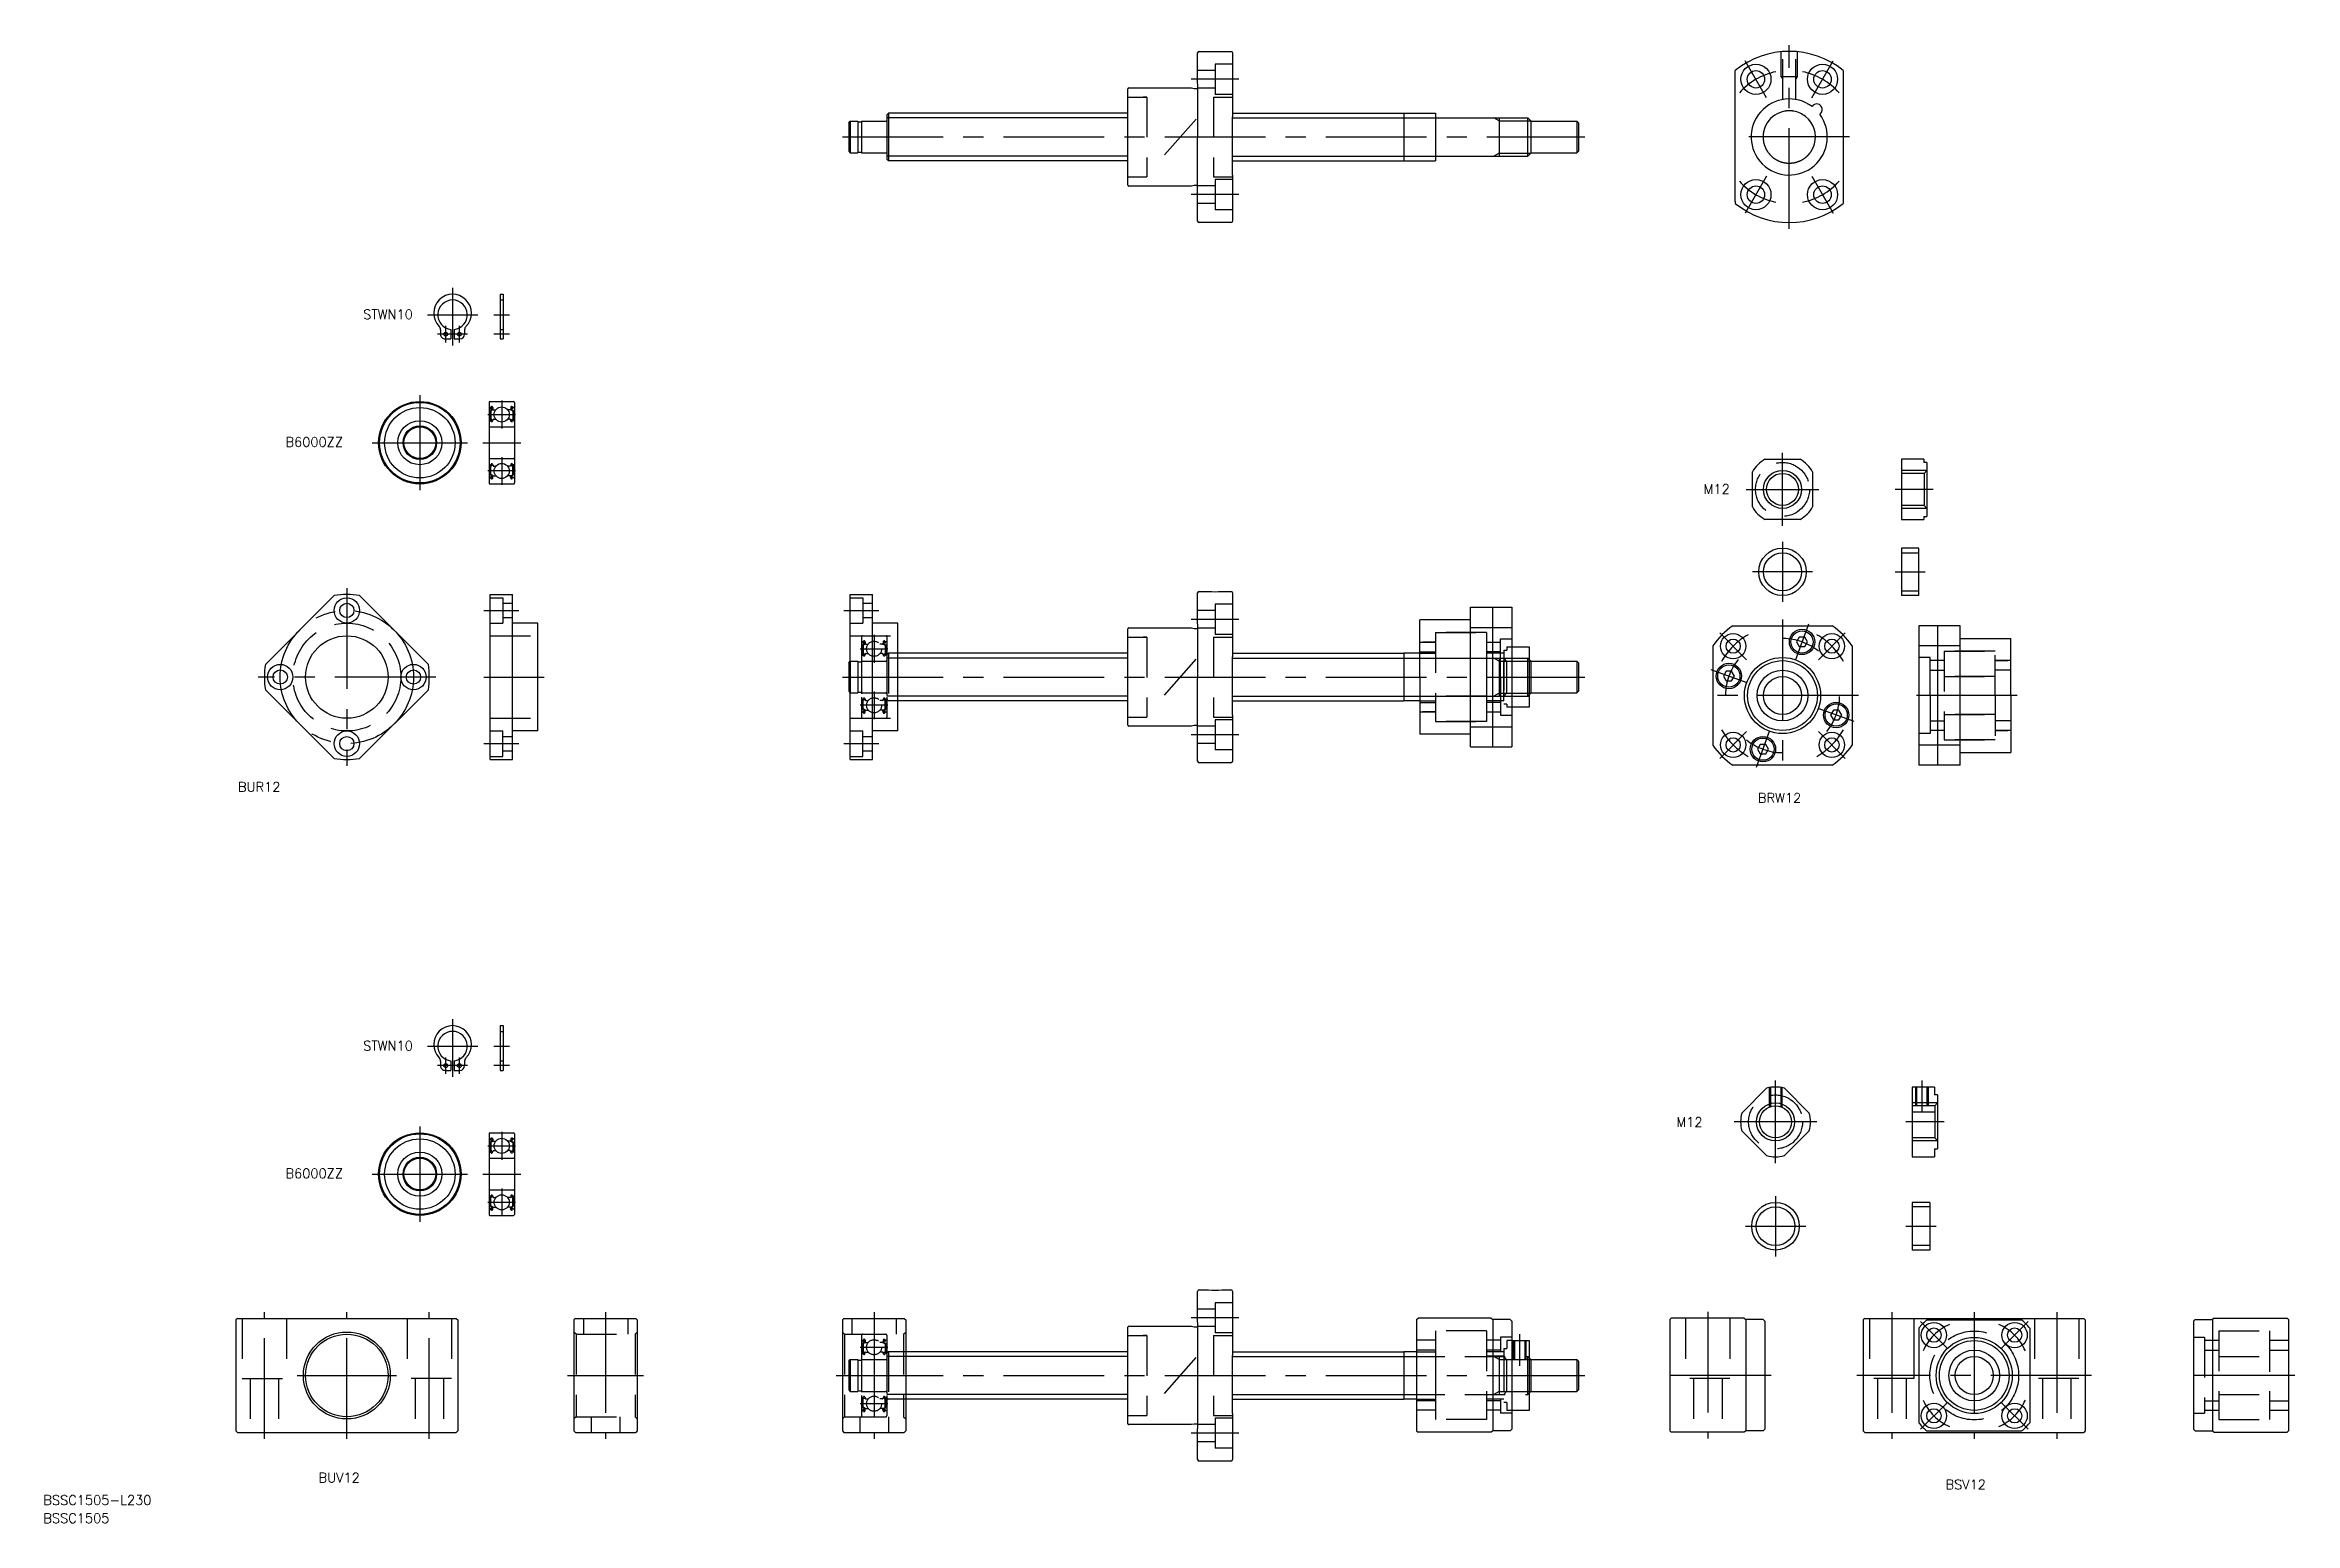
# Model space of a CAD drawing. Extents: x -95 to 614, y -47 to 419.
import ezdxf

# ---------------------------------------------------------------- set-up
doc = ezdxf.new("R2010")
doc.units = 0
doc.linetypes.add('CENTER', pattern=[50.8, 31.75, -6.35, 6.35, -6.35])
doc.linetypes.add('DASHED', pattern=[19.05, 12.7, -6.35])
doc.layers.get('0').update_dxf_attribs({"linetype": 'CONTINUOUS'})
doc.layers.add('CENTER', color=1, linetype='CENTER')
doc.styles.get("Standard").update_dxf_attribs({"font": 'txt.shx', "height": 3, "bigfont": 'bigfont.shx'})

msp = doc.modelspace()

# ---------------------------------------------------------------- texts
at = {"color": 7, "linetype": 'CONTINUOUS'}
for s, p in [('STWN10', (5.13, 333.06)), ('B6000ZZ', (-19.34, 292.81)), ('M12', (427.71, 277.96)), ('BUR12', (-34.31, 184.07)), ('BRW12', (444.83, 180.61)), ('STWN10', (5.13, 102.47)), ('M12', (419.12, 78.4)), ('B6000ZZ', (-19.34, 62.22)), ('BUV12', (-8.89, -33.72)), ('BSV12', (503.94, -35.86)), ('BSSC1505-L230', (-95.67, -40.78)), ('BSSC1505', (-95.67, -46.51))]:
    msp.add_text(s, height=3, dxfattribs=at).set_placement(p)

# ---------------------------------------------------------------- linework, layer by layer
at = {"color": 7, "linetype": 'CONTINUOUS'}
for p, q in [((268.2, 407.58), (268.2, 416.97)), ((268.7, 417.47), (271.6, 417.47)), ((275.8, 417.47), (278.7, 417.47)), ((279.2, 416.97), (279.2, 398.95)), ((437.68, 410.8), (437.68, 411.45)), ((471.68, 411.45), (471.68, 410.8)), ((246.2, 400.65), (246.2, 405.67)), ((246.5, 405.97), (266.3, 405.97)), ((266.3, 405.97), (267.05, 405.77)), ((267.05, 405.77), (268.3, 405.77)), ((268.3, 406.87), (268.2, 407.58)), ((268.2, 373.36), (268.3, 406.87)), ((437.68, 370.14), (437.68, 410.8)), ((471.68, 410.8), (471.68, 370.14)), ((170.7, 397.97), (170.2, 397.47)), ((170.2, 397.47), (170.2, 383.47)), ((246.2, 397.97), (170.7, 397.97)), ((170.7, 397.97), (170.7, 382.97)), ((246.2, 396.5), (246.2, 400.65)), ((279.2, 398.95), (279.2, 396.83)), ((279.2, 397.97), (333.2, 397.97)), ((333.2, 397.97), (333.2, 382.97)), ((158.2, 394.97), (158.7, 395.47)), ((158.2, 394.97), (158.2, 385.97)), ((158.7, 395.47), (158.7, 385.47)), ((158.7, 395.47), (161.05, 395.47)), ((161.05, 395.47), (161.05, 385.47)), ((161.05, 395.27), (162.2, 395.27)), ((162.2, 395.47), (162.2, 385.47)), ((162.2, 395.47), (170, 395.47)), ((170.2, 394.07), (170.2, 394.07)), ((170.2, 390.47), (170.2, 390.47)), ((246.2, 378.47), (246.2, 396.5)), ((279.2, 378.47), (279.2, 396.83)), ((333.4, 396.47), (372.25, 396.47)), ((363.2, 395.53), (361.56, 396.47)), ((363.2, 396.47), (363.2, 384.47)), ((373.2, 395.53), (372.25, 396.47)), ((372.25, 384.47), (372.25, 396.47)), ((373.2, 395.53), (373.2, 385.42)), ((373.2, 395.47), (387.7, 395.47)), ((387.7, 395.47), (387.7, 385.47)), ((387.7, 395.47), (388.2, 394.97)), ((388.2, 394.97), (388.2, 385.97)), ((158.2, 385.97), (158.7, 385.47)), ((158.7, 385.47), (161.05, 385.47)), ((161.05, 385.67), (162.2, 385.67)), ((162.2, 385.47), (170, 385.47)), ((170.2, 383.47), (170.7, 382.97)), ((333.4, 384.47), (372.25, 384.47)), ((363.2, 385.42), (361.56, 384.47)), ((373.2, 385.42), (372.25, 384.47)), ((373.2, 385.47), (387.7, 385.47)), ((388.2, 385.97), (387.7, 385.47)), ((246.2, 382.97), (170.7, 382.97)), ((246.2, 375.27), (246.2, 378.47)), ((279.2, 382.97), (333.2, 382.97)), ((279.2, 378.47), (279.2, 363.97)), ((266.3, 374.97), (246.5, 374.97)), ((267.05, 375.17), (266.3, 374.97)), ((268.2, 375.17), (267.05, 375.17)), ((268.2, 363.97), (268.2, 373.36)), ((437.68, 370.14), (437.68, 369.5)), ((471.68, 370.14), (471.68, 369.5)), ((278.7, 363.47), (268.7, 363.47)), ((48.32, 340.88), (48.32, 326.78)), ((48.32, 340.88), (49.32, 340.88)), ((49.32, 340.88), (49.32, 326.78)), ((29.52, 329.69), (29.52, 328.28)), ((31.02, 326.78), (32.82, 326.78)), ((32.82, 329.8), (32.82, 326.78)), ((32.82, 329.05), (32.82, 329.05)), ((32.82, 328.29), (32.82, 328.29)), ((33.82, 329.8), (33.82, 326.78)), ((33.82, 326.78), (35.62, 326.78)), ((37.12, 329.69), (37.12, 328.28)), ((48.32, 326.78), (49.32, 326.78)), ((44.82, 306.78), (44.82, 281.38)), ((44.92, 305.18), (45.28, 305.18)), ((45.12, 307.08), (52.52, 307.08)), ((45.27, 305.16), (45.44, 305.37)), ((45.42, 305.03), (45.59, 305.24)), ((45.56, 304.89), (45.42, 305.03)), ((45.77, 305.18), (45.8, 304.58)), ((45.97, 305.2), (46.02, 304.57)), ((51.67, 305.2), (51.62, 304.57)), ((51.87, 305.18), (51.84, 304.58)), ((52.22, 305.03), (52.05, 305.24)), ((52.08, 304.89), (52.22, 305.03)), ((52.37, 305.16), (52.2, 305.37)), ((52.72, 305.18), (52.36, 305.18)), ((52.82, 306.78), (52.82, 281.38)), ((44.92, 301.03), (45.27, 301.03)), ((45.12, 299.08), (52.52, 299.08)), ((45.8, 304.58), (45.15, 304.2)), ((45.15, 304.2), (45.15, 301.38)), ((45.27, 301.03), (45.46, 300.8)), ((45.42, 304.75), (45.28, 304.89)), ((46, 304.46), (45.35, 304.09)), ((45.35, 304.09), (45.35, 301.38)), ((45.75, 301.38), (45.35, 301.38)), ((45.35, 301.18), (45.75, 301.18)), ((45.42, 304.75), (45.56, 304.89)), ((45.61, 300.73), (45.71, 300.73)), ((45.75, 301.18), (45.75, 301.38)), ((45.9, 300.86), (46.1, 301.41)), ((46, 304.82), (46, 304.46)), ((46.12, 304.48), (46.97, 304.48)), ((46.19, 301.48), (46.97, 301.48)), ((51.52, 304.48), (50.67, 304.48)), ((51.45, 301.48), (50.67, 301.48)), ((51.74, 300.86), (51.54, 301.41)), ((51.64, 304.82), (51.64, 304.46)), ((51.64, 304.46), (52.29, 304.09)), ((51.84, 304.58), (52.49, 304.2)), ((51.89, 301.38), (52.29, 301.38)), ((51.89, 301.18), (51.89, 301.38)), ((52.29, 301.18), (51.89, 301.18)), ((52.03, 300.73), (51.93, 300.73)), ((52.22, 304.75), (52.08, 304.89)), ((52.37, 301.03), (52.18, 300.8)), ((52.22, 304.75), (52.36, 304.89)), ((52.29, 304.09), (52.29, 301.38)), ((52.72, 301.03), (52.37, 301.03)), ((52.49, 304.2), (52.49, 301.38)), ((44.92, 287.13), (45.27, 287.13)), ((45.12, 289.08), (52.52, 289.08)), ((45.15, 283.95), (45.15, 286.78)), ((45.8, 283.57), (45.15, 283.95)), ((45.27, 287.13), (45.46, 287.35)), ((45.35, 286.98), (45.75, 286.98)), ((45.35, 284.07), (45.35, 286.78)), ((45.75, 286.78), (45.35, 286.78)), ((46, 283.69), (45.35, 284.07)), ((45.61, 287.43), (45.71, 287.43)), ((45.75, 286.98), (45.75, 286.78)), ((45.9, 287.29), (46.1, 286.74)), ((46.19, 286.68), (46.97, 286.68)), ((51.45, 286.68), (50.67, 286.68)), ((51.74, 287.29), (51.54, 286.74)), ((51.64, 283.69), (52.29, 284.07)), ((51.84, 283.57), (52.49, 283.95)), ((52.29, 286.98), (51.89, 286.98)), ((51.89, 286.98), (51.89, 286.78)), ((51.89, 286.78), (52.29, 286.78)), ((52.03, 287.43), (51.93, 287.43)), ((52.37, 287.13), (52.18, 287.35)), ((52.29, 284.07), (52.29, 286.78)), ((52.72, 287.13), (52.37, 287.13)), ((52.49, 283.95), (52.49, 286.78)), ((443.06, 273.82), (443.06, 284.91)), ((447.01, 288.87), (458.1, 288.87)), ((462.06, 284.91), (462.06, 273.82)), ((490.06, 288.87), (490.06, 269.87)), ((497.06, 288.87), (490.06, 288.87)), ((497.06, 288.87), (497.06, 287.87)), ((498.06, 287.87), (497.06, 287.87)), ((498.06, 287.87), (498.06, 270.87)), ((44.92, 282.98), (45.28, 282.98)), ((45.12, 281.08), (52.52, 281.08)), ((45.27, 282.99), (45.44, 282.78)), ((45.42, 283.4), (45.28, 283.26)), ((45.42, 283.4), (45.56, 283.26)), ((45.56, 283.26), (45.42, 283.12)), ((45.42, 283.12), (45.59, 282.91)), ((45.77, 282.97), (45.8, 283.57)), ((45.97, 282.95), (46.02, 283.58)), ((46, 283.33), (46, 283.69)), ((46.12, 283.68), (46.97, 283.68)), ((51.52, 283.68), (50.67, 283.68)), ((51.67, 282.95), (51.62, 283.58)), ((51.64, 283.33), (51.64, 283.69)), ((51.87, 282.97), (51.84, 283.57)), ((52.22, 283.12), (52.05, 282.91)), ((52.22, 283.4), (52.08, 283.26)), ((52.08, 283.26), (52.22, 283.12)), ((52.37, 282.99), (52.2, 282.78)), ((52.22, 283.4), (52.36, 283.26)), ((52.72, 282.98), (52.36, 282.98)), ((458.1, 269.87), (447.01, 269.87)), ((452.56, 269.87), (452.56, 269.87)), ((455.33, 269.87), (455.33, 269.87)), ((490.06, 269.87), (497.06, 269.87)), ((497.06, 270.87), (498.06, 270.87)), ((497.06, 270.87), (497.06, 269.87)), ((490.06, 260.87), (490.06, 245.87)), ((495.56, 260.87), (490.06, 260.87)), ((495.56, 245.87), (495.56, 260.87)), ((-4.01, 245.88), (-25.69, 224.2)), ((4.01, 245.88), (25.69, 224.2)), ((45.19, 194.2), (45.19, 246.2)), ((45.19, 246.2), (52.19, 246.2)), ((52.19, 194.2), (52.19, 246.2)), ((158.7, 246.2), (165.7, 246.2)), ((158.7, 194.2), (158.7, 246.2)), ((165.7, 194.2), (165.7, 246.2)), ((268.2, 237.31), (268.2, 246.7)), ((268.7, 247.2), (271.6, 247.2)), ((275.8, 247.2), (278.7, 247.2)), ((279.2, 246.7), (279.2, 228.67)), ((354.2, 242.2), (367.2, 242.2)), ((354.2, 198.2), (354.2, 242.2)), ((361.2, 198.2), (361.2, 242.2)), ((367.2, 242.2), (367.2, 198.2)), ((495.56, 245.87), (490.06, 245.87)), ((60.19, 237.2), (52.19, 237.2)), ((60.19, 203.2), (60.19, 237.2)), ((173.7, 237.2), (165.7, 237.2)), ((173.7, 203.2), (173.7, 237.2)), ((246.2, 230.37), (246.2, 235.4)), ((246.5, 235.7), (266.3, 235.7)), ((266.3, 235.7), (267.05, 235.5)), ((267.05, 235.5), (268.3, 235.49)), ((268.3, 236.6), (268.2, 237.31)), ((268.2, 203.08), (268.3, 236.6)), ((354.2, 238.2), (338.2, 238.2)), ((338.2, 220.2), (338.2, 238.2)), ((354.2, 235.85), (367.2, 235.85)), ((436.91, 236.37), (468.21, 236.37)), ((495.56, 236.37), (495.56, 192.37)), ((508.56, 236.37), (495.56, 236.37)), ((501.56, 192.37), (501.56, 236.37)), ((508.56, 192.37), (508.56, 236.37)), ((246.2, 227.7), (173.7, 227.7)), ((246.2, 226.22), (246.2, 230.37)), ((279.2, 228.67), (279.2, 226.55)), ((279.2, 227.7), (333.2, 227.7)), ((333.2, 227.7), (333.2, 212.7)), ((338.2, 227.7), (333.2, 227.7)), ((372.7, 229.7), (372.7, 210.7)), ((430.56, 230.02), (430.56, 198.72)), ((474.56, 230.02), (474.56, 198.72)), ((508.56, 230.02), (495.56, 230.02)), ((508.56, 232.37), (524.56, 232.37)), ((524.56, 214.37), (524.56, 232.37)), ((158.2, 224.7), (158.7, 225.2)), ((158.2, 224.7), (158.2, 215.7)), ((158.7, 225.2), (158.7, 215.2)), ((170.2, 223.8), (170.2, 223.8)), ((170.2, 220.2), (170.2, 220.2)), ((246.2, 208.2), (246.2, 226.22)), ((279.2, 208.2), (279.2, 226.55)), ((338.2, 220.2), (338.2, 202.2)), ((373.2, 225.25), (372.7, 225.75)), ((372.7, 225.25), (373.2, 225.25)), ((373.2, 225.25), (373.2, 215.14)), ((373.2, 225.2), (387.7, 225.2)), ((387.7, 225.2), (387.7, 215.2)), ((387.7, 225.2), (388.2, 224.7)), ((388.2, 224.7), (388.2, 215.7)), ((-25.69, 216.19), (-4.01, 194.51)), ((25.69, 216.19), (4.01, 194.51)), ((158.2, 215.7), (158.7, 215.2)), ((367.2, 215.14), (372.7, 215.14)), ((372.7, 215.14), (373.2, 215.14)), ((373.2, 215.14), (372.7, 214.64)), ((373.2, 215.2), (387.7, 215.2)), ((388.2, 215.7), (387.7, 215.2)), ((524.56, 214.37), (524.56, 196.37)), ((246.2, 212.7), (173.7, 212.7)), ((246.2, 205), (246.2, 208.2)), ((279.2, 212.7), (333.2, 212.7)), ((279.2, 208.2), (279.2, 193.69)), ((338.2, 212.7), (333.2, 212.7)), ((60.19, 203.2), (52.19, 203.2)), ((173.7, 203.2), (165.7, 203.2)), ((266.3, 204.7), (246.5, 204.7)), ((267.05, 204.9), (266.3, 204.7)), ((268.2, 204.9), (267.05, 204.9)), ((268.2, 193.69), (268.2, 203.08)), ((354.2, 202.2), (338.2, 202.2)), ((354.2, 204.54), (367.2, 204.54)), ((508.56, 198.72), (495.56, 198.72)), ((45.19, 194.2), (52.19, 194.2)), ((158.7, 194.2), (165.7, 194.2)), ((278.7, 193.2), (268.7, 193.2)), ((354.2, 198.2), (367.2, 198.2)), ((468.21, 192.37), (436.91, 192.37)), ((508.56, 192.37), (495.56, 192.37)), ((508.56, 196.37), (524.56, 196.37)), ((48.32, 110.29), (48.32, 96.19)), ((48.32, 110.29), (49.32, 110.29)), ((49.32, 110.29), (49.32, 96.19)), ((29.52, 99.1), (29.52, 97.69)), ((31.02, 96.19), (32.82, 96.19)), ((32.82, 99.22), (32.82, 96.19)), ((32.82, 98.46), (32.82, 98.46)), ((32.82, 97.7), (32.82, 97.7)), ((33.82, 99.22), (33.82, 96.19)), ((33.82, 96.19), (35.62, 96.19)), ((37.12, 99.1), (37.12, 97.69)), ((48.32, 96.19), (49.32, 96.19)), ((447.56, 90.59), (439.72, 82.75)), ((461, 82.75), (453.16, 90.59)), ((493.47, 90.95), (493.47, 68.95)), ((500.47, 90.95), (493.47, 90.95)), ((500.47, 90.95), (500.47, 88.45)), ((501.47, 88.45), (500.47, 88.45)), ((501.47, 88.45), (501.47, 71.45)), ((44.82, 76.19), (44.82, 50.79)), ((44.92, 74.59), (45.28, 74.59)), ((45.12, 76.49), (52.52, 76.49)), ((45.8, 73.99), (45.15, 73.61)), ((45.15, 73.61), (45.15, 70.79)), ((45.27, 74.57), (45.44, 74.78)), ((45.42, 74.16), (45.28, 74.3)), ((46, 73.87), (45.35, 73.5)), ((45.35, 73.5), (45.35, 70.79)), ((45.42, 74.44), (45.59, 74.65)), ((45.56, 74.3), (45.42, 74.44)), ((45.42, 74.16), (45.56, 74.3)), ((45.77, 74.59), (45.8, 73.99)), ((45.97, 74.61), (46.02, 73.98)), ((46, 74.23), (46, 73.87)), ((46.12, 73.89), (46.97, 73.89)), ((51.52, 73.89), (50.67, 73.89)), ((51.67, 74.61), (51.62, 73.98)), ((51.64, 74.23), (51.64, 73.87)), ((51.64, 73.87), (52.29, 73.5)), ((51.87, 74.59), (51.84, 73.99)), ((51.84, 73.99), (52.49, 73.61)), ((52.22, 74.44), (52.05, 74.65)), ((52.08, 74.3), (52.22, 74.44)), ((52.22, 74.16), (52.08, 74.3)), ((52.37, 74.57), (52.2, 74.78)), ((52.22, 74.16), (52.36, 74.3)), ((52.29, 73.5), (52.29, 70.79)), ((52.72, 74.59), (52.36, 74.59)), ((52.49, 73.61), (52.49, 70.79)), ((52.82, 76.19), (52.82, 50.79)), ((439.72, 77.16), (447.56, 69.31)), ((453.16, 69.31), (461, 77.16)), ((455.12, 71.28), (455.12, 71.28)), ((457.08, 73.24), (457.08, 73.24)), ((500.47, 71.45), (500.47, 68.95)), ((500.47, 71.45), (501.47, 71.45)), ((44.92, 70.44), (45.27, 70.44)), ((45.12, 68.49), (52.52, 68.49)), ((45.27, 70.44), (45.46, 70.21)), ((45.75, 70.79), (45.35, 70.79)), ((45.35, 70.59), (45.75, 70.59)), ((45.61, 70.14), (45.71, 70.14)), ((45.75, 70.59), (45.75, 70.79)), ((45.9, 70.27), (46.1, 70.82)), ((46.19, 70.89), (46.97, 70.89)), ((51.45, 70.89), (50.67, 70.89)), ((51.74, 70.27), (51.54, 70.82)), ((51.89, 70.59), (51.89, 70.79)), ((51.89, 70.79), (52.29, 70.79)), ((52.29, 70.59), (51.89, 70.59)), ((52.03, 70.14), (51.93, 70.14)), ((52.37, 70.44), (52.18, 70.21)), ((52.72, 70.44), (52.37, 70.44)), ((493.47, 68.95), (500.47, 68.95)), ((45.12, 58.49), (52.52, 58.49)), ((45.27, 56.54), (45.46, 56.76)), ((45.61, 56.84), (45.71, 56.84)), ((52.03, 56.84), (51.93, 56.84)), ((52.37, 56.54), (52.18, 56.76)), ((44.92, 56.54), (45.27, 56.54)), ((44.92, 52.39), (45.28, 52.39)), ((45.12, 50.49), (52.52, 50.49)), ((45.15, 53.36), (45.15, 56.19)), ((45.8, 52.99), (45.15, 53.36)), ((45.27, 52.4), (45.44, 52.2)), ((45.42, 52.81), (45.28, 52.67)), ((45.35, 56.39), (45.75, 56.39)), ((45.35, 53.48), (45.35, 56.19)), ((45.75, 56.19), (45.35, 56.19)), ((46, 53.1), (45.35, 53.48)), ((45.42, 52.81), (45.56, 52.67)), ((45.56, 52.67), (45.42, 52.53)), ((45.42, 52.53), (45.59, 52.33)), ((45.75, 56.39), (45.75, 56.19)), ((45.77, 52.39), (45.8, 52.99)), ((45.9, 56.7), (46.1, 56.15)), ((45.97, 52.36), (46.02, 53)), ((46, 52.74), (46, 53.1)), ((46.12, 53.09), (46.97, 53.09)), ((46.19, 56.09), (46.97, 56.09)), ((51.45, 56.09), (50.67, 56.09)), ((51.52, 53.09), (50.67, 53.09)), ((51.74, 56.7), (51.54, 56.15)), ((51.67, 52.36), (51.62, 53)), ((51.64, 53.1), (52.29, 53.48)), ((51.64, 52.74), (51.64, 53.1)), ((51.84, 52.99), (52.49, 53.36)), ((51.87, 52.39), (51.84, 52.99)), ((51.89, 56.39), (51.89, 56.19)), ((52.29, 56.39), (51.89, 56.39)), ((51.89, 56.19), (52.29, 56.19)), ((52.22, 52.53), (52.05, 52.33)), ((52.22, 52.81), (52.08, 52.67)), ((52.08, 52.67), (52.22, 52.53)), ((52.37, 52.4), (52.2, 52.2)), ((52.22, 52.81), (52.36, 52.67)), ((52.29, 53.48), (52.29, 56.19)), ((52.72, 52.39), (52.36, 52.39)), ((52.72, 56.54), (52.37, 56.54)), ((52.49, 53.36), (52.49, 56.19)), ((498.97, 54.55), (493.47, 54.55)), ((493.47, 54.55), (493.47, 39.55)), ((498.97, 54.55), (498.97, 39.55)), ((498.97, 39.55), (493.47, 39.55)), ((268.2, 17.11), (268.2, 26.5)), ((268.7, 27), (271.6, 27)), ((275.8, 27), (278.7, 27)), ((279.2, 26.5), (279.2, 8.48)), ((-34.5, 18), (-35, 17.5)), ((-35, 17.5), (-35, -17.5)), ((-34.5, 18), (34.5, 18)), ((34.5, 18), (35, 17.5)), ((35, 17.5), (35, -17.5)), ((72.05, 18), (71.55, 17.5)), ((71.55, 17.5), (71.55, -17.5)), ((72.05, 18), (91.05, 18)), ((91.05, 18), (91.55, 17.5)), ((91.55, 17.5), (91.55, -17.5)), ((156.7, 18), (156.2, 17.5)), ((156.2, 17.5), (156.2, -17.5)), ((156.7, 18), (175.7, 18)), ((175.7, 18), (176.2, 17.5)), ((176.2, 17.5), (176.2, -17.5)), ((246.2, 10.18), (246.2, 15.2)), ((246.5, 15.5), (266.3, 15.5)), ((266.3, 15.5), (267.05, 15.3)), ((267.05, 15.3), (268.3, 15.3)), ((268.3, 16.4), (268.2, 17.11)), ((268.3, -15.7), (268.3, 16.4)), ((337.2, 17.6), (337.7, 18.1)), ((337.2, 17.6), (337.2, -17.4)), ((360.7, 18.1), (337.7, 18.1)), ((360.7, 18.1), (361.2, 17.6)), ((366.7, 17.6), (361.2, 17.6)), ((361.2, 17.6), (361.2, -17.4)), ((366.7, 17.6), (367.2, 17.1)), ((367.2, 17.1), (367.2, 0.1)), ((417, 17.6), (417.5, 18.1)), ((417, 17.6), (417, -17.4)), ((440.5, 18.1), (417.5, 18.1)), ((440.5, 18.1), (441, 17.6)), ((441, 17.6), (441, -17.4)), ((446.5, 17.6), (441, 17.6)), ((446.5, 17.6), (447, 17.1)), ((447, 17.1), (447, 0.1)), ((478.5, 18), (478, 17.5)), ((478, 17.5), (478, -17.5)), ((478.5, 18), (547.5, 18)), ((495.5, 14.92), (495.5, -14.92)), ((498.08, 17.5), (527.93, 17.5)), ((530.5, 14.92), (530.5, -14.92)), ((547.5, 18), (548, 17.5)), ((548, 17.5), (548, -17.5)), ((582.61, 17.6), (582.11, 17.1)), ((582.11, 17.1), (582.11, 0.1)), ((582.61, 17.6), (588.11, 17.6)), ((588.61, 18.1), (588.11, 17.6)), ((588.11, 17.6), (588.11, -17.4)), ((588.61, 18.1), (611.61, 18.1)), ((612.11, 17.6), (611.61, 18.1)), ((612.11, 17.6), (612.11, -17.4)), ((246.2, 7.5), (176.2, 7.5)), ((246.2, 6.03), (246.2, 10.18)), ((279.2, 8.48), (279.2, 6.35)), ((279.2, 7.5), (333.2, 7.5)), ((333.2, 7.5), (333.2, -7.5)), ((337.2, 7.5), (333.2, 7.5)), ((367.2, 11), (372.7, 11)), ((372.7, 11), (372.7, -11)), ((170.2, 0), (170.2, 0)), ((246.2, -12), (246.2, 6.03)), ((279.2, -12), (279.2, 6.35)), ((367.2, 0.1), (367.2, -16.9)), ((373.2, 5.05), (372.7, 5.55)), ((373.2, 5.05), (373.2, -5.05)), ((373.2, 5), (387.7, 5)), ((387.7, 5), (387.7, -5)), ((387.7, 5), (388.2, 4.5)), ((388.2, 4.5), (388.2, -4.5)), ((447, 0.1), (447, -16.9)), ((582.11, 0.1), (582.11, -16.9)), ((372.7, -5.55), (372.25, -6)), ((373.2, -5.05), (372.7, -5.55)), ((373.2, -5), (387.7, -5)), ((388.2, -4.5), (387.7, -5)), ((246.2, -7.5), (176.2, -7.5)), ((246.2, -15.2), (246.2, -12)), ((279.2, -7.5), (333.2, -7.5)), ((279.2, -12), (279.2, -26.5)), ((337.2, -7.5), (333.2, -7.5)), ((343.2, -10.9), (338.2, -10.9)), ((372.7, -11), (367.2, -11)), ((-35, -17.5), (-34.5, -18)), ((-34.5, -18), (34.5, -18)), ((35, -17.5), (34.5, -18)), ((71.55, -17.5), (72.05, -18)), ((72.05, -18), (91.05, -18)), ((91.55, -17.5), (91.05, -18)), ((156.2, -17.5), (156.7, -18)), ((156.7, -18), (175.7, -18)), ((176.2, -17.5), (175.7, -18)), ((266.3, -15.5), (246.5, -15.5)), ((267.05, -15.3), (266.3, -15.5)), ((268.3, -15.3), (267.05, -15.3)), ((268.2, -17.11), (268.3, -16.4)), ((268.2, -26.5), (268.2, -17.11)), ((268.3, -16.4), (268.3, -15.7)), ((337.2, -17.4), (337.7, -17.9)), ((360.7, -17.9), (337.7, -17.9)), ((361.2, -17.4), (360.7, -17.9)), ((366.7, -17.4), (361.2, -17.4)), ((367.2, -16.9), (366.7, -17.4)), ((417, -17.4), (417.5, -17.9)), ((440.5, -17.9), (417.5, -17.9)), ((441, -17.4), (440.5, -17.9)), ((446.5, -17.4), (441, -17.4)), ((447, -16.9), (446.5, -17.4)), ((478, -17.5), (478.5, -18)), ((478.5, -18), (547.5, -18)), ((498.08, -17.5), (527.93, -17.5)), ((548, -17.5), (547.5, -18)), ((582.11, -16.9), (582.61, -17.4)), ((582.61, -17.4), (588.11, -17.4)), ((588.11, -17.4), (588.61, -17.9)), ((588.61, -17.9), (611.61, -17.9)), ((612.11, -17.4), (611.61, -17.9)), ((278.7, -27), (268.7, -27))]:
    msp.add_line(p, q, dxfattribs=at)
at = {"color": 3, "linetype": 'DASHED'}
for p, q in [((273.7, 411.41), (268.2, 411.41)), ((279.2, 413.41), (273.7, 413.41)), ((273.7, 413.41), (273.7, 403.91)), ((452.18, 409.47), (452.18, 417.36)), ((452.62, 402.29), (452.62, 417.39)), ((456.75, 402.29), (456.75, 417.39)), ((457.18, 417.36), (457.18, 409.47)), ((273.7, 405.91), (268.3, 405.91)), ((457.18, 409.47), (452.18, 409.47)), ((452.18, 409.47), (452.62, 408.72)), ((457.18, 409.47), (456.75, 408.72)), ((246.2, 403.07), (252.2, 403.07)), ((252.2, 403.07), (251.01, 403.07)), ((252.2, 403.07), (252.2, 377.87)), ((273.2, 403.07), (273.2, 377.87)), ((273.2, 403.07), (279.2, 403.07)), ((279.2, 403.91), (273.7, 403.91)), ((246.2, 377.87), (252.2, 377.87)), ((273.2, 377.87), (279.2, 377.87)), ((279.2, 377.04), (273.7, 377.04)), ((273.7, 377.04), (273.7, 367.54)), ((273.7, 375.04), (268.2, 375.04)), ((273.7, 369.54), (268.2, 369.54)), ((279.2, 367.54), (273.7, 367.54)), ((48.32, 339.08), (49.32, 339.08)), ((48.32, 329.78), (49.32, 329.78)), ((498.06, 285.37), (490.06, 285.37)), ((497.19, 284.42), (490.06, 284.42)), ((497.19, 284.42), (498.06, 285.37)), ((497.19, 284.42), (497.19, 274.32)), ((497.19, 274.32), (490.06, 274.32)), ((498.06, 273.37), (490.06, 273.37)), ((497.19, 274.32), (498.06, 273.37)), ((490.06, 259.37), (495.56, 259.37)), ((45.19, 245.2), (49.19, 245.2)), ((49.19, 245.2), (49.19, 237.2)), ((49.19, 243.45), (52.19, 243.45)), ((158.7, 245.2), (162.7, 245.2)), ((162.7, 245.2), (162.7, 237.2)), ((162.7, 243.45), (165.7, 243.45)), ((279.2, 243.13), (273.7, 243.13)), ((273.7, 243.13), (273.7, 233.63)), ((490.06, 247.37), (495.56, 247.37)), ((45.19, 237.2), (49.19, 237.2)), ((49.19, 238.95), (52.19, 238.95)), ((158.7, 237.2), (162.7, 237.2)), ((162.7, 238.95), (165.7, 238.95)), ((273.7, 241.13), (268.2, 241.13)), ((273.7, 235.63), (268.3, 235.63)), ((359.2, 234.2), (343.2, 234.2)), ((343.2, 234.2), (359.2, 234.2)), ((343.2, 234.2), (343.2, 206.2)), ((359.2, 234.2), (359.2, 206.2)), ((45.19, 233.2), (60.19, 233.2)), ((158.7, 233.2), (173.7, 233.2)), ((162.2, 232.9), (162.2, 207.5)), ((162.3, 231.3), (162.66, 231.3)), ((162.3, 227.15), (162.65, 227.15)), ((162.5, 233.2), (169.9, 233.2)), ((163.18, 230.7), (162.53, 230.32)), ((162.53, 230.32), (162.53, 227.5)), ((162.65, 231.28), (162.82, 231.49)), ((162.65, 227.15), (162.84, 226.92)), ((162.8, 230.87), (162.66, 231.01)), ((163.38, 230.58), (162.73, 230.21)), ((162.73, 230.21), (162.73, 227.5)), ((163.13, 227.5), (162.73, 227.5)), ((162.73, 227.3), (163.13, 227.3)), ((162.8, 231.15), (162.97, 231.36)), ((162.94, 231.01), (162.8, 231.15)), ((162.8, 230.87), (162.94, 231.01)), ((163.13, 227.3), (163.13, 227.5)), ((163.15, 231.3), (163.18, 230.7)), ((163.28, 226.98), (163.48, 227.53)), ((163.35, 231.32), (163.4, 230.69)), ((163.38, 230.94), (163.38, 230.58)), ((163.5, 230.6), (164.35, 230.6)), ((163.57, 227.6), (164.35, 227.6)), ((168.9, 230.6), (168.05, 230.6)), ((168.83, 227.6), (168.05, 227.6)), ((169.12, 226.98), (168.92, 227.53)), ((169.05, 231.32), (169, 230.69)), ((169.02, 230.94), (169.02, 230.58)), ((169.02, 230.58), (169.67, 230.21)), ((169.25, 231.3), (169.22, 230.7)), ((169.22, 230.7), (169.87, 230.32)), ((169.27, 227.3), (169.27, 227.5)), ((169.27, 227.5), (169.67, 227.5)), ((169.67, 227.3), (169.27, 227.3)), ((169.6, 231.15), (169.43, 231.36)), ((169.46, 231.01), (169.6, 231.15)), ((169.6, 230.87), (169.46, 231.01)), ((169.75, 227.15), (169.56, 226.92)), ((169.75, 231.28), (169.58, 231.49)), ((169.6, 230.87), (169.74, 231.01)), ((169.67, 230.21), (169.67, 227.5)), ((170.1, 231.3), (169.74, 231.3)), ((170.1, 227.15), (169.75, 227.15)), ((169.87, 230.32), (169.87, 227.5)), ((170.2, 232.9), (170.2, 207.5)), ((170.7, 227.7), (170.2, 227.2)), ((170.2, 227.2), (170.2, 213.2)), ((170.7, 227.7), (170.7, 212.7)), ((173.7, 227.7), (170.7, 227.7)), ((246.2, 232.8), (252.2, 232.8)), ((252.2, 232.8), (251.01, 232.8)), ((252.2, 232.8), (252.2, 207.6)), ((273.2, 232.8), (273.2, 207.6)), ((273.2, 232.8), (279.2, 232.8)), ((279.2, 233.63), (273.7, 233.63)), ((338.2, 231.2), (343.2, 231.2)), ((338.2, 228.2), (343.2, 228.2)), ((338.2, 227.7), (343.2, 227.7)), ((343.2, 231.2), (339.2, 231.2)), ((359.2, 231.2), (363.7, 231.2)), ((363.7, 228.2), (359.2, 228.2)), ((359.2, 227.7), (359.2, 212.7)), ((364.7, 227.7), (359.2, 227.7)), ((363.7, 232.2), (367.2, 232.2)), ((363.7, 220.2), (363.7, 232.2)), ((364.7, 228.7), (365.7, 228.7)), ((364.7, 228.7), (364.7, 211.7)), ((364.7, 212.7), (364.7, 227.7)), ((365.7, 229.7), (365.7, 228.7)), ((365.7, 229.7), (372.7, 229.7)), ((503.56, 228.37), (503.56, 200.37)), ((503.56, 228.37), (519.56, 228.37)), ((519.56, 228.37), (503.56, 228.37)), ((519.56, 214.37), (519.56, 228.37)), ((158.7, 225.2), (161.05, 225.2)), ((161.05, 225.2), (161.05, 215.2)), ((161.05, 225), (162.2, 225)), ((162.2, 225.2), (162.2, 215.2)), ((162.2, 225.2), (170, 225.2)), ((162.5, 225.2), (169.9, 225.2)), ((162.99, 226.85), (163.09, 226.85)), ((169.4, 226.85), (169.31, 226.85)), ((173.7, 226.2), (170.2, 226.2)), ((333.4, 226.2), (367.2, 226.2)), ((343.2, 226.2), (359.2, 226.2)), ((359.2, 226.2), (364.7, 226.2)), ((363.2, 225.25), (361.56, 226.2)), ((363.2, 226.2), (363.2, 214.2)), ((363.2, 225.25), (367.2, 225.25)), ((363.7, 220.2), (363.7, 208.2)), ((365.57, 225.25), (364.7, 226.2)), ((364.7, 226.2), (372.7, 226.2)), ((365.57, 225.25), (365.57, 215.14)), ((365.57, 225.25), (372.7, 225.25)), ((367.2, 226.2), (372.25, 226.2)), ((367.2, 225.25), (372.7, 225.25)), ((372.25, 214.2), (372.25, 226.2)), ((372.7, 225.75), (372.25, 226.2)), ((499.06, 226.37), (495.56, 226.37)), ((499.06, 214.37), (499.06, 226.37)), ((503.56, 225.37), (499.06, 225.37)), ((499.06, 222.37), (503.56, 222.37)), ((503.56, 220.37), (519.56, 220.37)), ((519.56, 220.37), (503.56, 220.37)), ((524.56, 225.37), (519.56, 225.37)), ((519.56, 225.37), (523.56, 225.37)), ((524.56, 222.37), (519.56, 222.37)), ((158.7, 215.2), (161.05, 215.2)), ((161.05, 215.4), (162.2, 215.4)), ((162.2, 215.2), (170, 215.2)), ((162.3, 213.25), (162.65, 213.25)), ((162.5, 215.2), (169.9, 215.2)), ((162.53, 210.07), (162.53, 212.9)), ((162.65, 213.25), (162.84, 213.47)), ((162.73, 213.1), (163.13, 213.1)), ((163.13, 212.9), (162.73, 212.9)), ((162.73, 210.19), (162.73, 212.9)), ((162.99, 213.55), (163.09, 213.55)), ((163.13, 213.1), (163.13, 212.9)), ((163.28, 213.41), (163.48, 212.86)), ((163.57, 212.8), (164.35, 212.8)), ((168.83, 212.8), (168.05, 212.8)), ((169.12, 213.41), (168.92, 212.86)), ((169.27, 213.1), (169.27, 212.9)), ((169.67, 213.1), (169.27, 213.1)), ((169.27, 212.9), (169.67, 212.9)), ((169.4, 213.55), (169.31, 213.55)), ((169.75, 213.25), (169.56, 213.47)), ((169.67, 210.19), (169.67, 212.9)), ((170.1, 213.25), (169.75, 213.25)), ((169.87, 210.07), (169.87, 212.9)), ((173.7, 214.2), (170.2, 214.2)), ((170.2, 213.2), (170.7, 212.7)), ((333.4, 214.2), (367.2, 214.2)), ((359.2, 214.2), (343.2, 214.2)), ((343.2, 214.2), (359.2, 214.2)), ((359.2, 214.2), (364.7, 214.2)), ((363.2, 215.14), (361.56, 214.2)), ((363.2, 215.14), (367.2, 215.14)), ((365.57, 215.14), (364.7, 214.2)), ((364.7, 214.2), (372.7, 214.2)), ((365.57, 215.14), (372.7, 215.14)), ((367.2, 214.2), (372.25, 214.2)), ((372.7, 214.64), (372.25, 214.2)), ((499.06, 214.37), (499.06, 202.37)), ((519.56, 214.37), (519.56, 200.37)), ((45.19, 207.2), (60.19, 207.2)), ((158.7, 207.2), (173.7, 207.2)), ((162.3, 209.1), (162.66, 209.1)), ((162.5, 207.2), (169.9, 207.2)), ((163.18, 209.69), (162.53, 210.07)), ((162.65, 209.11), (162.82, 208.9)), ((162.8, 209.52), (162.66, 209.38)), ((163.38, 209.81), (162.73, 210.19)), ((162.8, 209.52), (162.94, 209.38)), ((162.94, 209.38), (162.8, 209.24)), ((162.8, 209.24), (162.97, 209.04)), ((163.15, 209.09), (163.18, 209.69)), ((163.35, 209.07), (163.4, 209.7)), ((163.38, 209.45), (163.38, 209.81)), ((163.5, 209.8), (164.35, 209.8)), ((168.9, 209.8), (168.05, 209.8)), ((169.05, 209.07), (169, 209.7)), ((169.02, 209.81), (169.67, 210.19)), ((169.02, 209.45), (169.02, 209.81)), ((169.22, 209.69), (169.87, 210.07)), ((169.25, 209.09), (169.22, 209.69)), ((169.6, 209.24), (169.43, 209.04)), ((169.6, 209.52), (169.46, 209.38)), ((169.46, 209.38), (169.6, 209.24)), ((169.75, 209.11), (169.58, 208.9)), ((169.6, 209.52), (169.74, 209.38)), ((170.1, 209.1), (169.74, 209.1)), ((173.7, 212.7), (170.7, 212.7)), ((246.2, 207.6), (252.2, 207.6)), ((273.2, 207.6), (279.2, 207.6)), ((279.2, 206.76), (273.7, 206.76)), ((273.7, 206.76), (273.7, 197.26)), ((338.2, 212.7), (343.2, 212.7)), ((338.2, 212.2), (343.2, 212.2)), ((338.2, 209.2), (343.2, 209.2)), ((343.2, 209.2), (339.2, 209.2)), ((359.2, 206.2), (343.2, 206.2)), ((343.2, 206.2), (359.2, 206.2)), ((364.7, 212.7), (359.2, 212.7)), ((363.7, 212.2), (359.2, 212.2)), ((359.2, 209.2), (363.7, 209.2)), ((363.7, 208.2), (367.2, 208.2)), ((365.7, 211.7), (364.7, 211.7)), ((365.7, 211.7), (365.7, 210.7)), ((372.7, 210.7), (365.7, 210.7)), ((499.06, 206.37), (503.56, 206.37)), ((503.56, 208.37), (519.56, 208.37)), ((519.56, 208.37), (503.56, 208.37)), ((524.56, 206.37), (519.56, 206.37)), ((45.19, 203.2), (49.19, 203.2)), ((49.19, 195.2), (49.19, 203.2)), ((49.19, 201.45), (52.19, 201.45)), ((52.19, 195.2), (52.19, 203.2)), ((158.7, 203.2), (162.7, 203.2)), ((162.7, 195.2), (162.7, 203.2)), ((162.7, 201.45), (165.7, 201.45)), ((165.7, 195.2), (165.7, 203.2)), ((273.7, 204.76), (268.2, 204.76)), ((273.7, 199.26), (268.2, 199.26)), ((499.06, 202.37), (495.56, 202.37)), ((503.56, 203.37), (499.06, 203.37)), ((503.56, 200.37), (519.56, 200.37)), ((519.56, 200.37), (503.56, 200.37)), ((524.56, 203.37), (519.56, 203.37)), ((519.56, 203.37), (523.56, 203.37)), ((45.19, 195.2), (49.19, 195.2)), ((49.19, 196.95), (52.19, 196.95)), ((158.7, 195.2), (162.7, 195.2)), ((162.7, 196.95), (165.7, 196.95)), ((279.2, 197.26), (273.7, 197.26)), ((48.32, 108.49), (49.32, 108.49)), ((48.32, 99.19), (49.32, 99.19)), ((448.36, 90.77), (448.36, 84.59)), ((448.74, 90.83), (448.74, 84.74)), ((451.98, 90.83), (451.98, 84.74)), ((452.36, 90.77), (452.36, 84.59)), ((501.47, 85.95), (493.47, 85.95)), ((494.47, 90.95), (494.47, 85.01)), ((494.85, 90.95), (494.85, 85.01)), ((498.09, 90.95), (498.09, 85.01)), ((498.47, 90.95), (498.47, 85.01)), ((500.61, 85.01), (501.47, 85.95)), ((500.61, 85.01), (493.47, 85.01)), ((500.61, 83.01), (493.47, 83.01)), ((500.61, 85.01), (500.61, 74.9)), ((500.61, 74.9), (493.47, 74.9)), ((501.47, 73.95), (493.47, 73.95)), ((500.61, 74.9), (501.47, 73.95)), ((498.97, 53.15), (493.47, 53.15)), ((498.97, 40.95), (493.47, 40.95)), ((279.2, 22.94), (273.7, 22.94)), ((273.7, 22.94), (273.7, 13.44)), ((-33, 18), (-33, -1)), ((-19, 18), (-19, -1)), ((19, 18), (19, -1)), ((33, 18), (33, -1)), ((74.55, 18), (74.55, 13)), ((88.55, 18), (88.55, 13)), ((159.2, 18), (159.2, 13)), ((173.2, 18), (173.2, 13)), ((273.7, 20.94), (268.2, 20.94)), ((273.7, 15.44), (268.3, 15.44)), ((422, 18), (422, -1)), ((436, 18), (436, -1)), ((480, 18), (480, -1)), ((494, 18), (494, -1)), ((532, 18), (532, -1)), ((546, 18), (546, -1)), ((72.25, 13), (71.55, 13.7)), ((72.25, 13), (72.25, -13)), ((72.25, 13), (90.85, 13)), ((90.85, 13), (91.55, 13.7)), ((90.85, 13), (90.85, -13)), ((156.9, 13), (156.2, 13.7)), ((156.9, 13), (156.9, -13)), ((156.9, 13), (175.5, 13)), ((162.2, 12.7), (162.2, -12.7)), ((162.3, 11.1), (162.66, 11.1)), ((162.5, 13), (169.9, 13)), ((163.18, 10.5), (162.53, 10.12)), ((162.53, 10.12), (162.53, 7.3)), ((162.65, 11.09), (162.82, 11.29)), ((162.8, 10.68), (162.66, 10.82)), ((163.38, 10.38), (162.73, 10.01)), ((162.73, 10.01), (162.73, 7.3)), ((163.13, 7.3), (162.73, 7.3)), ((162.73, 7.1), (163.13, 7.1)), ((162.8, 10.96), (162.97, 11.16)), ((162.94, 10.82), (162.8, 10.96)), ((162.8, 10.68), (162.94, 10.82)), ((163.13, 7.1), (163.13, 7.3)), ((163.15, 11.1), (163.18, 10.5)), ((163.28, 6.78), (163.48, 7.33)), ((163.35, 11.12), (163.4, 10.49)), ((163.38, 10.75), (163.38, 10.38)), ((163.5, 10.4), (164.35, 10.4)), ((163.57, 7.4), (164.35, 7.4)), ((168.9, 10.4), (168.05, 10.4)), ((168.83, 7.4), (168.05, 7.4)), ((169.12, 6.78), (168.92, 7.33)), ((169.05, 11.12), (169, 10.49)), ((169.02, 10.75), (169.02, 10.38)), ((169.02, 10.38), (169.67, 10.01)), ((169.25, 11.1), (169.22, 10.5)), ((169.22, 10.5), (169.87, 10.12)), ((169.27, 7.1), (169.27, 7.3)), ((169.27, 7.3), (169.67, 7.3)), ((169.67, 7.1), (169.27, 7.1)), ((169.6, 10.96), (169.43, 11.16)), ((169.46, 10.82), (169.6, 10.96)), ((169.6, 10.68), (169.46, 10.82)), ((169.75, 11.09), (169.58, 11.29)), ((169.6, 10.68), (169.74, 10.82)), ((169.67, 10.01), (169.67, 7.3)), ((170.1, 11.1), (169.74, 11.1)), ((169.87, 10.12), (169.87, 7.3)), ((170.2, 12.7), (170.2, -12.7)), ((170.7, 7.5), (170.2, 7)), ((170.7, 7.5), (170.7, -7.5)), ((176.2, 7.5), (170.7, 7.5)), ((175.5, 13), (176.2, 13.7)), ((175.5, 13), (175.5, -13)), ((246.2, 12.6), (252.2, 12.6)), ((252.2, 12.6), (251.01, 12.6)), ((252.2, 12.6), (252.2, -12.6)), ((273.2, 12.6), (273.2, -12.6)), ((273.2, 12.6), (279.2, 12.6)), ((279.2, 13.44), (273.7, 13.44)), ((343.2, 11.1), (337.2, 11.1)), ((343.2, 8), (337.2, 8)), ((337.2, 7.5), (343.2, 7.5)), ((343.2, 14.1), (343.2, -13.9)), ((359.2, 14.1), (343.2, 14.1)), ((343.2, 13.9), (343.2, -13.9)), ((343.2, 7.5), (343.2, -7.5)), ((359.2, 14.1), (359.2, -13.9)), ((359.2, 14.1), (359.2, -13.9)), ((363.7, 11.1), (359.2, 11.1)), ((363.7, 8), (359.2, 8)), ((364.7, 7.5), (359.2, 7.5)), ((367.2, 12.1), (363.7, 12.1)), ((363.7, 12.1), (363.7, 7.5)), ((364.7, 8.5), (364.7, -8.5)), ((364.7, 8.5), (365.7, 8.5)), ((364.7, 7.6), (364.7, -7.4)), ((365.7, 11), (365.7, 8.5)), ((367.2, 11), (365.7, 11)), ((367.7, 11), (367.7, 5.05)), ((368.08, 11), (368.08, 5.05)), ((371.32, 11), (371.32, 5.05)), ((371.7, 11), (371.7, 5.05)), ((494, 10), (494, -1)), ((582.11, 12.1), (585.61, 12.1)), ((585.61, 12.1), (585.61, -11.9)), ((585.61, 11.1), (590.11, 11.1)), ((585.61, 8), (590.11, 8)), ((590.11, 14.1), (590.11, -13.9)), ((590.11, 14.1), (590.11, -13.9)), ((590.11, 14.1), (606.11, 14.1)), ((606.11, 14.1), (606.11, -13.9)), ((606.11, 13.9), (606.11, -13.9)), ((606.11, 11.1), (612.11, 11.1)), ((606.11, 8), (612.11, 8)), ((158.2, 4.5), (158.7, 5)), ((158.2, 4.5), (158.2, -4.5)), ((158.7, 5), (158.7, -5)), ((158.7, 5), (161.05, 5)), ((161.05, 5), (161.05, -5)), ((161.05, 4.8), (162.2, 4.8)), ((162.2, 5), (162.2, -5)), ((162.2, 5), (170, 5)), ((162.3, 6.95), (162.65, 6.95)), ((162.5, 5), (169.9, 5)), ((162.65, 6.95), (162.84, 6.72)), ((162.99, 6.65), (163.09, 6.65)), ((169.4, 6.65), (169.31, 6.65)), ((169.75, 6.95), (169.56, 6.72)), ((170.1, 6.95), (169.75, 6.95)), ((170.2, 7), (170.2, -7)), ((176.2, 6), (170.2, 6)), ((170.2, 3.6), (170.2, 3.6)), ((333.4, 6), (372.25, 6)), ((364.7, 6.1), (359.2, 6.1)), ((363.2, 5.05), (361.56, 6)), ((363.2, 6), (363.2, -6)), ((363.2, 5.05), (372.7, 5.05)), ((365.57, 5.05), (364.7, 6)), ((365.57, 5.05), (365.57, -5.05)), ((365.57, 5.05), (372.7, 5.05)), ((372.25, -6), (372.25, 6)), ((372.7, 5.55), (372.25, 6)), ((590.11, 6), (606.11, 6)), ((-33, -1), (-19, -1)), ((-30.5, -1), (-30.5, -18)), ((-21.5, -1), (-21.5, -18)), ((33, -1), (19, -1)), ((21.5, -1), (21.5, -18)), ((30.5, -1), (30.5, -18)), ((158.2, -4.5), (158.7, -5)), ((158.7, -5), (161.05, -5)), ((161.05, -4.8), (162.2, -4.8)), ((162.2, -5), (170, -5)), ((162.3, -6.95), (162.65, -6.95)), ((162.5, -5), (169.9, -5)), ((162.65, -6.95), (162.84, -6.72)), ((162.99, -6.65), (163.09, -6.65)), ((163.28, -6.78), (163.48, -7.33)), ((169.12, -6.78), (168.92, -7.33)), ((169.4, -6.65), (169.31, -6.65)), ((169.75, -6.95), (169.56, -6.72)), ((170.1, -6.95), (169.75, -6.95)), ((176.2, -6), (170.2, -6)), ((170.2, -7), (170.7, -7.5)), ((333.4, -6), (372.25, -6)), ((364.7, -6.1), (359.2, -6.1)), ((363.2, -5.05), (361.56, -6)), ((363.2, -5.05), (372.7, -5.05)), ((365.57, -5.05), (364.7, -6)), ((365.57, -5.05), (372.7, -5.05)), ((436, -1), (422, -1)), ((424.5, -1), (424.5, -18)), ((433.5, -1), (433.5, -18)), ((494, -1), (480, -1)), ((482.5, -1), (482.5, -18)), ((491.5, -1), (491.5, -18)), ((546, -1), (532, -1)), ((534.5, -1), (534.5, -18)), ((543.5, -1), (543.5, -18)), ((590.11, -6), (606.11, -6)), ((72.25, -13), (71.55, -13.7)), ((72.25, -13), (90.85, -13)), ((77.05, -13), (77.05, -18)), ((86.05, -13), (86.05, -18)), ((90.85, -13), (91.55, -13.7)), ((156.9, -13), (156.2, -13.7)), ((156.9, -13), (175.5, -13)), ((161.7, -13), (161.7, -18)), ((162.3, -11.1), (162.66, -11.1)), ((162.5, -13), (169.9, -13)), ((162.53, -10.12), (162.53, -7.3)), ((163.18, -10.5), (162.53, -10.12)), ((162.65, -11.09), (162.82, -11.29)), ((162.8, -10.67), (162.66, -10.82)), ((162.73, -7.1), (163.13, -7.1)), ((163.13, -7.3), (162.73, -7.3)), ((162.73, -10.01), (162.73, -7.3)), ((163.38, -10.38), (162.73, -10.01)), ((162.8, -10.67), (162.94, -10.82)), ((162.94, -10.82), (162.8, -10.96)), ((162.8, -10.96), (162.97, -11.16)), ((163.13, -7.1), (163.13, -7.3)), ((163.15, -11.1), (163.18, -10.5)), ((163.35, -11.12), (163.4, -10.49)), ((163.38, -10.75), (163.38, -10.38)), ((163.5, -10.4), (164.35, -10.4)), ((163.57, -7.4), (164.35, -7.4)), ((168.83, -7.4), (168.05, -7.4)), ((168.9, -10.4), (168.05, -10.4)), ((169.05, -11.12), (169, -10.49)), ((169.02, -10.38), (169.67, -10.01)), ((169.02, -10.75), (169.02, -10.38)), ((169.22, -10.5), (169.87, -10.12)), ((169.25, -11.1), (169.22, -10.5)), ((169.27, -7.1), (169.27, -7.3)), ((169.67, -7.1), (169.27, -7.1)), ((169.27, -7.3), (169.67, -7.3)), ((169.6, -10.96), (169.43, -11.16)), ((169.6, -10.67), (169.46, -10.82)), ((169.46, -10.82), (169.6, -10.96)), ((169.75, -11.09), (169.58, -11.29)), ((169.6, -10.67), (169.74, -10.82)), ((169.67, -10.01), (169.67, -7.3)), ((170.1, -11.1), (169.74, -11.1)), ((169.87, -10.12), (169.87, -7.3)), ((176.2, -7.5), (170.7, -7.5)), ((170.7, -13), (170.7, -18)), ((175.5, -13), (176.2, -13.7)), ((246.2, -12.6), (252.2, -12.6)), ((273.2, -12.6), (279.2, -12.6)), ((279.2, -13.44), (273.7, -13.44)), ((273.7, -13.44), (273.7, -22.94)), ((337.2, -7.5), (343.2, -7.5)), ((343.2, -8), (337.2, -8)), ((343.2, -10.9), (337.2, -10.9)), ((359.2, -13.9), (343.2, -13.9)), ((364.7, -7.5), (359.2, -7.5)), ((363.7, -8), (359.2, -8)), ((363.7, -10.9), (359.2, -10.9)), ((363.7, -7.5), (363.7, -11.9)), ((367.2, -11.9), (363.7, -11.9)), ((365.7, -8.5), (364.7, -8.5)), ((365.7, -8.5), (365.7, -11)), ((367.2, -11), (365.7, -11)), ((582.11, -11.9), (585.61, -11.9)), ((585.61, -8), (590.11, -8)), ((585.61, -10.9), (590.11, -10.9)), ((590.11, -13.9), (606.11, -13.9)), ((606.11, -8), (612.11, -8)), ((606.11, -10.9), (612.11, -10.9)), ((273.7, -20.94), (268.2, -20.94)), ((273.7, -15.44), (268.3, -15.44)), ((279.2, -22.94), (273.7, -22.94))]:
    msp.add_line(p, q, dxfattribs=at)
at = {"color": 3, "linetype": 'CONTINUOUS'}
for p, q in [((333.2, 397.97), (343.2, 397.97)), ((343.2, 397.97), (343.2, 382.97)), ((246.2, 396.47), (170.2, 396.47)), ((279.2, 396.47), (333.2, 396.47)), ((363.2, 395.53), (373.2, 395.53)), ((246.2, 384.47), (170.2, 384.47)), ((279.2, 384.47), (333.2, 384.47)), ((363.2, 385.42), (373.2, 385.42)), ((333.2, 382.97), (343.2, 382.97)), ((246.2, 226.2), (173.7, 226.2)), ((279.2, 226.2), (333.2, 226.2)), ((246.2, 214.2), (173.7, 214.2)), ((279.2, 214.2), (333.2, 214.2)), ((246.2, 6), (176.2, 6)), ((279.2, 6), (333.2, 6)), ((372.7, 5.05), (373.2, 5.05)), ((246.2, -6), (176.2, -6)), ((279.2, -6), (333.2, -6)), ((372.7, -5.05), (373.2, -5.05))]:
    msp.add_line(p, q, dxfattribs=at)
at = {"color": 7, "linetype": 'CONTINUOUS'}
for points in [[(457.85, 232.78), (456.98, 231.28), (457.85, 229.78), (459.58, 229.78), (460.45, 231.28), (459.58, 232.78)], [(434.78, 222.03), (433.91, 220.53), (434.78, 219.03), (436.51, 219.03), (437.38, 220.53), (436.51, 222.03)], [(468.61, 209.71), (467.74, 208.21), (468.61, 206.71), (470.34, 206.71), (471.21, 208.21), (470.34, 209.71)], [(445.54, 198.96), (444.67, 197.46), (445.54, 195.96), (447.27, 195.96), (448.13, 197.46), (447.27, 198.96)]]:
    msp.add_lwpolyline(points, close=True, dxfattribs=at)
at = {"color": 7}
for points in [[(456.14, 398.59, 0), (456.12, 398.6, 0), (456.1, 398.6, 0), (456.08, 398.6, 0), (456.06, 398.61, 0), (456.04, 398.61, 0), (456.02, 398.61, 0), (456, 398.62, 0), (455.98, 398.62, 0), (455.96, 398.62, 0), (455.95, 398.63, 0), (455.93, 398.63, 0), (455.91, 398.63, 0), (455.89, 398.63, 0), (455.87, 398.64, 0), (455.85, 398.64, 0), (455.83, 398.64, 0), (455.81, 398.65, 0), (455.79, 398.65, 0), (455.77, 398.65, 0), (455.76, 398.65, 0), (455.74, 398.66, 0), (455.72, 398.66, 0), (455.7, 398.66, 0), (455.68, 398.66, 0), (455.66, 398.67, 0), (455.64, 398.67, 0), (455.62, 398.67, 0), (455.6, 398.67, 0), (455.58, 398.67, 0), (455.57, 398.68, 0), (455.55, 398.68, 0), (455.53, 398.68, 0), (455.51, 398.68, 0), (455.49, 398.68, 0), (455.47, 398.69, 0), (455.45, 398.69, 0), (455.43, 398.69, 0), (455.41, 398.69, 0), (455.39, 398.69, 0), (455.38, 398.69, 0), (455.36, 398.7, 0), (455.34, 398.7, 0), (455.32, 398.7, 0), (455.3, 398.7, 0), (455.28, 398.7, 0), (455.26, 398.7, 0), (455.24, 398.7, 0), (455.23, 398.71, 0), (455.21, 398.71, 0), (455.19, 398.71, 0), (455.17, 398.71, 0), (455.15, 398.71, 0), (455.13, 398.71, 0), (455.11, 398.71, 0), (455.09, 398.71, 0), (455.07, 398.71, 0), (455.06, 398.71, 0), (455.04, 398.72, 0), (455.02, 398.72, 0), (455, 398.72, 0), (454.98, 398.72, 0), (454.96, 398.72, 0), (454.94, 398.72, 0), (454.92, 398.72, 0), (454.9, 398.72, 0), (454.89, 398.72, 0), (454.87, 398.72, 0), (454.85, 398.72, 0), (454.83, 398.72, 0), (454.81, 398.72, 0), (454.79, 398.72, 0), (454.77, 398.72, 0), (454.75, 398.72, 0), (454.74, 398.72, 0), (454.72, 398.72, 0), (454.7, 398.72, 0), (454.68, 398.72, 0), (454.66, 398.72, 0), (454.64, 398.72, 0), (454.62, 398.72, 0), (454.61, 398.72, 0), (454.59, 398.72, 0), (454.57, 398.72, 0), (454.55, 398.72, 0), (454.53, 398.72, 0), (454.51, 398.72, 0), (454.49, 398.72, 0), (454.48, 398.72, 0), (454.46, 398.72, 0), (454.44, 398.72, 0), (454.42, 398.72, 0), (454.4, 398.72, 0), (454.38, 398.72, 0), (454.36, 398.72, 0), (454.35, 398.72, 0), (454.33, 398.72, 0), (454.31, 398.71, 0), (454.29, 398.71, 0), (454.27, 398.71, 0), (454.25, 398.71, 0), (454.24, 398.71, 0), (454.22, 398.71, 0), (454.2, 398.71, 0), (454.18, 398.71, 0), (454.16, 398.71, 0), (454.14, 398.71, 0), (454.12, 398.7, 0), (454.11, 398.7, 0), (454.09, 398.7, 0), (454.07, 398.7, 0), (454.05, 398.7, 0), (454.03, 398.7, 0), (454.01, 398.7, 0), (454, 398.69, 0), (453.98, 398.69, 0), (453.96, 398.69, 0), (453.94, 398.69, 0), (453.92, 398.69, 0), (453.9, 398.69, 0), (453.88, 398.68, 0), (453.87, 398.68, 0), (453.85, 398.68, 0), (453.83, 398.68, 0), (453.81, 398.68, 0), (453.79, 398.68, 0), (453.77, 398.67, 0), (453.75, 398.67, 0), (453.73, 398.67, 0), (453.72, 398.67, 0), (453.7, 398.66, 0), (453.68, 398.66, 0), (453.66, 398.66, 0), (453.64, 398.66, 0), (453.62, 398.65, 0), (453.6, 398.65, 0), (453.58, 398.65, 0), (453.57, 398.65, 0), (453.55, 398.64, 0), (453.53, 398.64, 0), (453.51, 398.64, 0), (453.49, 398.64, 0), (453.47, 398.63, 0), (453.45, 398.63, 0), (453.44, 398.63, 0), (453.42, 398.63, 0), (453.4, 398.62, 0), (453.38, 398.62, 0), (453.36, 398.62, 0), (453.34, 398.61, 0), (453.32, 398.61, 0), (453.3, 398.61, 0), (453.29, 398.6, 0), (453.27, 398.6, 0), (453.25, 398.6, 0), (453.23, 398.59, 0), (453.21, 398.59, 0), (453.19, 398.59, 0), (453.17, 398.58, 0), (453.15, 398.58, 0)], [(447.76, 394.96, 0), (447.72, 394.9, 0), (447.68, 394.83, 0), (447.63, 394.76, 0), (447.6, 394.69, 0), (447.56, 394.63, 0), (447.52, 394.56, 0), (447.48, 394.49, 0), (447.44, 394.42, 0), (447.4, 394.35, 0), (447.37, 394.28, 0), (447.33, 394.21, 0), (447.3, 394.15, 0), (447.26, 394.08, 0), (447.23, 394, 0), (447.19, 393.93, 0), (447.16, 393.86, 0), (447.13, 393.79, 0), (447.1, 393.72, 0), (447.07, 393.65, 0), (447.04, 393.57, 0), (447.01, 393.5, 0), (446.98, 393.43, 0), (446.95, 393.35, 0), (446.92, 393.27, 0), (446.9, 393.2, 0), (446.87, 393.12, 0), (446.85, 393.05, 0), (446.82, 392.97, 0), (446.8, 392.89, 0), (446.77, 392.82, 0), (446.75, 392.74, 0), (446.73, 392.66, 0), (446.71, 392.58, 0), (446.69, 392.5, 0), (446.67, 392.43, 0), (446.65, 392.35, 0), (446.63, 392.27, 0), (446.61, 392.19, 0), (446.6, 392.11, 0), (446.58, 392.03, 0), (446.57, 391.95, 0), (446.55, 391.87, 0), (446.54, 391.78, 0), (446.53, 391.7, 0), (446.51, 391.62, 0), (446.5, 391.54, 0), (446.49, 391.46, 0), (446.48, 391.38, 0), (446.47, 391.29, 0), (446.47, 391.21, 0), (446.46, 391.13, 0), (446.45, 391.05, 0), (446.45, 390.96, 0), (446.44, 390.88, 0), (446.44, 390.8, 0), (446.44, 390.71, 0), (446.44, 390.63, 0), (446.43, 390.55, 0), (446.43, 390.47, 0), (446.43, 390.38, 0), (446.44, 390.3, 0), (446.44, 390.22, 0), (446.44, 390.13, 0), (446.44, 390.05, 0), (446.45, 389.97, 0), (446.45, 389.88, 0), (446.46, 389.8, 0), (446.47, 389.72, 0), (446.48, 389.64, 0), (446.49, 389.55, 0), (446.49, 389.47, 0), (446.5, 389.39, 0), (446.52, 389.31, 0), (446.53, 389.23, 0), (446.54, 389.14, 0), (446.56, 389.06, 0), (446.57, 388.98, 0), (446.58, 388.9, 0), (446.6, 388.82, 0), (446.62, 388.74, 0), (446.64, 388.66, 0), (446.65, 388.58, 0), (446.67, 388.5, 0), (446.69, 388.42, 0), (446.71, 388.34, 0), (446.74, 388.26, 0), (446.76, 388.18, 0), (446.78, 388.1, 0), (446.81, 388.02, 0), (446.83, 387.94, 0), (446.86, 387.87, 0), (446.88, 387.79, 0), (446.91, 387.71, 0), (446.94, 387.64, 0), (446.96, 387.56, 0), (446.99, 387.49, 0), (447.02, 387.41, 0), (447.05, 387.33, 0), (447.08, 387.26, 0), (447.12, 387.19, 0), (447.15, 387.11, 0), (447.18, 387.04, 0), (447.21, 386.97, 0), (447.25, 386.89, 0), (447.29, 386.82, 0), (447.32, 386.75, 0), (447.36, 386.68, 0), (447.39, 386.61, 0), (447.43, 386.54, 0), (447.47, 386.47, 0), (447.51, 386.4, 0), (447.55, 386.34, 0), (447.58, 386.27, 0), (447.62, 386.2, 0), (447.67, 386.13, 0), (447.71, 386.07, 0), (447.75, 386, 0), (447.79, 385.94, 0), (447.83, 385.87, 0), (447.88, 385.81, 0), (447.92, 385.75, 0), (447.97, 385.68, 0), (448.01, 385.62, 0), (448.06, 385.55, 0), (448.11, 385.49, 0), (448.16, 385.43, 0), (448.2, 385.37, 0), (448.25, 385.3, 0), (448.31, 385.24, 0), (448.36, 385.18, 0), (448.41, 385.12, 0), (448.46, 385.06, 0), (448.51, 385, 0), (448.57, 384.94, 0), (448.62, 384.88, 0), (448.68, 384.82, 0), (448.73, 384.76, 0), (448.79, 384.7, 0), (448.85, 384.64, 0), (448.9, 384.59, 0), (448.96, 384.53, 0), (449.02, 384.48, 0), (449.08, 384.42, 0), (449.14, 384.36, 0), (449.2, 384.31, 0), (449.26, 384.25, 0), (449.32, 384.2, 0), (449.39, 384.15, 0), (449.45, 384.1, 0), (449.51, 384.04, 0), (449.58, 383.99, 0), (449.64, 383.94, 0), (449.71, 383.89, 0), (449.77, 383.84, 0), (449.84, 383.79, 0), (449.91, 383.75, 0), (449.98, 383.7, 0), (450.04, 383.65, 0), (450.11, 383.61, 0), (450.18, 383.56, 0), (450.25, 383.51, 0), (450.32, 383.47, 0), (450.39, 383.43, 0), (450.46, 383.38, 0), (450.54, 383.34, 0), (450.61, 383.3, 0), (450.68, 383.26, 0), (450.75, 383.22, 0), (450.83, 383.18, 0), (450.9, 383.14, 0), (450.97, 383.11, 0), (451.05, 383.07, 0), (451.12, 383.03, 0), (451.2, 383, 0), (451.27, 382.96, 0), (451.35, 382.93, 0), (451.43, 382.89, 0), (451.5, 382.86, 0), (451.58, 382.83, 0), (451.65, 382.8, 0), (451.73, 382.77, 0), (451.81, 382.74, 0), (451.89, 382.71, 0), (451.96, 382.68, 0), (452.04, 382.66, 0), (452.12, 382.63, 0), (452.2, 382.61, 0), (452.28, 382.58, 0), (452.36, 382.56, 0), (452.44, 382.54, 0), (452.52, 382.51, 0), (452.6, 382.49, 0), (452.68, 382.47, 0), (452.75, 382.45, 0), (452.83, 382.43, 0), (452.91, 382.42, 0), (452.99, 382.4, 0), (453.07, 382.38, 0), (453.15, 382.37, 0), (453.23, 382.35, 0), (453.31, 382.34, 0), (453.39, 382.32, 0), (453.47, 382.31, 0), (453.55, 382.3, 0), (453.63, 382.29, 0), (453.71, 382.28, 0), (453.79, 382.27, 0), (453.87, 382.26, 0), (453.95, 382.26, 0), (454.03, 382.25, 0), (454.11, 382.24, 0), (454.19, 382.24, 0), (454.27, 382.23, 0), (454.35, 382.23, 0), (454.43, 382.23, 0), (454.51, 382.23, 0), (454.59, 382.22, 0), (454.67, 382.22, 0), (454.74, 382.22, 0), (454.82, 382.23, 0), (454.9, 382.23, 0), (454.98, 382.23, 0), (455.06, 382.23, 0), (455.13, 382.24, 0), (455.21, 382.24, 0), (455.29, 382.25, 0), (455.37, 382.25, 0), (455.44, 382.26, 0), (455.52, 382.27, 0), (455.6, 382.27, 0), (455.68, 382.28, 0), (455.76, 382.29, 0), (455.84, 382.3, 0), (455.91, 382.32, 0), (455.99, 382.33, 0), (456.07, 382.34, 0), (456.15, 382.36, 0), (456.23, 382.37, 0), (456.31, 382.38, 0), (456.39, 382.4, 0), (456.46, 382.42, 0), (456.54, 382.44, 0), (456.62, 382.45, 0), (456.7, 382.47, 0), (456.78, 382.49, 0), (456.86, 382.51, 0), (456.94, 382.54, 0), (457.01, 382.56, 0), (457.09, 382.58, 0), (457.17, 382.61, 0), (457.25, 382.63, 0), (457.33, 382.66, 0), (457.4, 382.69, 0), (457.48, 382.71, 0), (457.56, 382.74, 0), (457.63, 382.77, 0), (457.71, 382.8, 0), (457.79, 382.83, 0), (457.86, 382.86, 0), (457.94, 382.89, 0), (458.01, 382.93, 0), (458.09, 382.96, 0), (458.17, 382.99, 0), (458.24, 383.03, 0), (458.31, 383.07, 0), (458.39, 383.1, 0), (458.46, 383.14, 0), (458.54, 383.18, 0), (458.61, 383.22, 0), (458.68, 383.26, 0), (458.75, 383.3, 0), (458.83, 383.34, 0), (458.9, 383.38, 0), (458.97, 383.42, 0), (459.04, 383.47, 0), (459.11, 383.51, 0), (459.18, 383.56, 0), (459.25, 383.6, 0), (459.32, 383.65, 0), (459.39, 383.7, 0), (459.46, 383.74, 0), (459.52, 383.79, 0), (459.59, 383.84, 0), (459.66, 383.89, 0), (459.72, 383.94, 0), (459.79, 383.99, 0), (459.85, 384.04, 0), (459.92, 384.1, 0), (459.98, 384.15, 0), (460.04, 384.2, 0), (460.11, 384.26, 0), (460.17, 384.31, 0), (460.23, 384.37, 0), (460.29, 384.42, 0), (460.35, 384.48, 0), (460.41, 384.54, 0), (460.47, 384.59, 0), (460.53, 384.65, 0), (460.58, 384.71, 0), (460.64, 384.77, 0), (460.7, 384.83, 0), (460.75, 384.89, 0), (460.81, 384.95, 0), (460.86, 385.01, 0), (460.92, 385.07, 0), (460.97, 385.13, 0), (461.02, 385.19, 0), (461.07, 385.26, 0), (461.12, 385.32, 0), (461.18, 385.38, 0), (461.23, 385.45, 0), (461.27, 385.51, 0), (461.32, 385.57, 0), (461.37, 385.64, 0), (461.42, 385.7, 0), (461.46, 385.77, 0), (461.51, 385.84, 0), (461.55, 385.9, 0), (461.6, 385.97, 0), (461.64, 386.04, 0), (461.68, 386.1, 0), (461.72, 386.17, 0), (461.76, 386.24, 0), (461.8, 386.3, 0), (461.84, 386.37, 0), (461.88, 386.44, 0), (461.92, 386.51, 0), (461.95, 386.58, 0), (461.99, 386.65, 0), (462.03, 386.71, 0), (462.06, 386.78, 0), (462.1, 386.85, 0), (462.13, 386.92, 0), (462.16, 387, 0), (462.2, 387.07, 0), (462.23, 387.14, 0), (462.26, 387.21, 0), (462.29, 387.28, 0), (462.32, 387.36, 0), (462.35, 387.43, 0), (462.38, 387.5, 0), (462.41, 387.58, 0), (462.44, 387.65, 0), (462.46, 387.73, 0), (462.49, 387.8, 0), (462.51, 387.88, 0), (462.54, 387.96, 0), (462.56, 388.03, 0), (462.59, 388.11, 0), (462.61, 388.19, 0), (462.63, 388.27, 0)], [(459.85, 396.9, 0), (459.85, 396.9, 0), (459.85, 396.9, 0), (459.85, 396.91, 0), (459.85, 396.91, 0), (459.85, 396.91, 0), (459.85, 396.91, 0), (459.85, 396.91, 0), (459.84, 396.91, 0), (459.84, 396.91, 0), (459.84, 396.91, 0), (459.84, 396.91, 0), (459.84, 396.91, 0), (459.84, 396.91, 0), (459.84, 396.92, 0), (459.84, 396.92, 0), (459.84, 396.92, 0), (459.83, 396.92, 0), (459.83, 396.92, 0), (459.83, 396.92, 0), (459.83, 396.92, 0), (459.83, 396.92, 0), (459.83, 396.92, 0), (459.83, 396.92, 0), (459.83, 396.92, 0), (459.83, 396.92, 0), (459.83, 396.92, 0), (459.83, 396.93, 0), (459.82, 396.93, 0), (459.82, 396.93, 0), (459.82, 396.93, 0), (459.82, 396.93, 0), (459.82, 396.93, 0), (459.82, 396.93, 0), (459.82, 396.93, 0), (459.82, 396.93, 0), (459.82, 396.93, 0), (459.82, 396.93, 0), (459.81, 396.93, 0), (459.81, 396.93, 0), (459.81, 396.94, 0), (459.81, 396.94, 0), (459.81, 396.94, 0), (459.81, 396.94, 0), (459.81, 396.94, 0), (459.81, 396.94, 0), (459.81, 396.94, 0), (459.81, 396.94, 0), (459.81, 396.94, 0), (459.8, 396.94, 0), (459.8, 396.94, 0), (459.8, 396.94, 0), (459.8, 396.94, 0), (459.8, 396.94, 0), (459.8, 396.95, 0), (459.8, 396.95, 0), (459.8, 396.95, 0), (459.8, 396.95, 0), (459.8, 396.95, 0), (459.8, 396.95, 0), (459.79, 396.95, 0), (459.79, 396.95, 0), (459.79, 396.95, 0), (459.79, 396.95, 0), (459.79, 396.95, 0), (459.79, 396.95, 0), (459.79, 396.95, 0), (459.79, 396.96, 0), (459.79, 396.96, 0), (459.79, 396.96, 0), (459.78, 396.96, 0), (459.78, 396.96, 0), (459.78, 396.96, 0), (459.78, 396.96, 0), (459.78, 396.96, 0), (459.78, 396.96, 0), (459.78, 396.96, 0), (459.78, 396.96, 0), (459.78, 396.96, 0), (459.77, 396.96, 0), (459.77, 396.97, 0), (459.77, 396.97, 0), (459.77, 396.97, 0), (459.77, 396.97, 0), (459.77, 396.97, 0), (459.77, 396.97, 0), (459.77, 396.97, 0), (459.77, 396.97, 0), (459.77, 396.97, 0), (459.76, 396.97, 0), (459.76, 396.97, 0), (459.76, 396.97, 0), (459.76, 396.98, 0), (459.76, 396.98, 0), (459.76, 396.98, 0), (459.76, 396.98, 0)]]:
    msp.add_polyline3d(points, dxfattribs=at)
at = {"color": 7, "linetype": 'CONTINUOUS'}
for centre, radius in [((444.18, 408.66), 4.75), ((444.18, 408.66), 2.75), ((465.18, 408.66), 4.75), ((465.18, 408.66), 2.75), ((444.18, 372.29), 4.75), ((465.18, 372.29), 4.75), ((444.18, 372.29), 2.75), ((465.18, 372.29), 2.75), ((31.17, 328.28), 0.6), ((35.47, 328.28), 0.6), ((23.01, 294.08), 13), ((23.01, 294.08), 12.7), ((23.01, 294.08), 11.1), ((48.82, 302.98), 2.38), ((23.01, 294.08), 6.95), ((23.01, 294.08), 5.3), ((23.01, 294.08), 5), ((48.82, 285.18), 2.38), ((452.56, 279.37), 5.05), ((452.56, 253.37), 7.5), ((452.56, 253.37), 6), ((0, 241.2), 4), ((0, 241.2), 2.25), ((458.72, 231.28), 4), ((458.72, 231.28), 3.5), ((0, 220.2), 13), ((437, 229.93), 4), ((437, 229.93), 2.25), ((468.12, 229.93), 4), ((468.12, 229.93), 2.25), ((-21, 220.2), 4), ((-21, 220.2), 2.25), ((21, 220.2), 4), ((21, 220.2), 2.25), ((435.64, 220.53), 4), ((435.64, 220.53), 3.5), ((452.56, 214.37), 12), ((452.56, 214.37), 11), ((452.56, 214.37), 8), ((452.56, 214.37), 6), ((469.47, 208.21), 4), ((469.47, 208.21), 3.5), ((0, 199.2), 4), ((0, 199.2), 2.25), ((437, 198.81), 4), ((437, 198.81), 2.25), ((446.4, 197.46), 4), ((446.4, 197.46), 3.5), ((468.12, 198.81), 4), ((468.12, 198.81), 2.25), ((31.17, 97.69), 0.6), ((35.47, 97.69), 0.6), ((450.36, 79.95), 5.05), ((23.01, 63.49), 13), ((23.01, 63.49), 12.7), ((23.01, 63.49), 11.1), ((48.82, 72.39), 2.38), ((23.01, 63.49), 6.95), ((23.01, 63.49), 5.3), ((23.01, 63.49), 5), ((48.82, 54.59), 2.38), ((450.36, 47.05), 7.5), ((450.36, 47.05), 6.1), ((500.28, 12.73), 4), ((500.28, 12.73), 2.25), ((525.73, 12.73), 4), ((525.73, 12.73), 2.25), ((0, 0), 13.7), ((0, 0), 13), ((513, 0), 12), ((513, 0), 11), ((513, 0), 8), ((513, 0), 6), ((500.28, -12.73), 4), ((500.28, -12.73), 2.25), ((525.73, -12.73), 4), ((525.73, -12.73), 2.25)]:
    msp.add_circle(centre, radius, dxfattribs=at)
at = {"color": 3, "linetype": 'DASHED'}
for centre, radius in [((452.56, 279.37), 8.5), ((0, 220.2), 17), ((166.2, 229.1), 2.38), ((166.2, 211.3), 2.38), ((450.36, 79.95), 8.5), ((166.2, 8.9), 2.38), ((513, 0), 14), ((166.2, -8.9), 2.38)]:
    msp.add_circle(centre, radius, dxfattribs=at)
at = {"color": 3, "linetype": 'CONTINUOUS'}
for centre in [(452.56, 279.37), (450.36, 79.95)]:
    msp.add_circle(centre, 6, dxfattribs=at)
at = {"color": 7, "linetype": 'CONTINUOUS'}
for centre, radius, start, end in [((268.7, 416.97), 0.499, 90, 180), ((273.7, 444.43), 27.04, 265.54576, 274.45424), ((278.7, 416.97), 0.499, 0, 90), ((454.68, 390.47), 27, 50.9772, 129.0228), ((246.5, 405.67), 0.3, 90, 180), ((454.68, 390.47), 12, 53.19209, 36.80791), ((454.68, 390.47), 8.25, 99.87038, 147.09732), ((454.68, 390.47), 8.25, 96.09743, 99.87038), ((454.68, 390.47), 8.25, 51.28191, 80.12962), ((463.35, 399.14), 1.75, 302.71187, 147.28813), ((170, 395.67), 0.2, 270, 0), ((333.4, 396.67), 0.2, 180, 270), ((454.68, 390.47), 8.25, 344.48317, 51.28191), ((170, 385.27), 0.2, 0, 90), ((333.4, 384.27), 0.2, 90, 180), ((246.5, 375.27), 0.3, 180, 270), ((454.68, 390.47), 27, 230.9772, 309.0228), ((268.7, 363.97), 0.499, 180, 270), ((278.7, 363.97), 0.499, 270, 0), ((33.32, 334.93), 5.95, 315.3497, 224.65029), ((33.32, 334.43), 4.65, 276.17277, 263.82723), ((28.02, 329.69), 1.5, 0, 44.6503), ((31.02, 328.28), 1.5, 179.99999, 270), ((35.62, 328.28), 1.5, 270, 0), ((38.62, 329.69), 1.5, 135.34971, 180.00001), ((45.12, 306.78), 0.3, 90, 180), ((44.92, 305.28), 0.1, 180, 270), ((45.42, 305.03), 0.2, 140.13695, 225.00202), ((45.67, 305.17), 0.3, 4.93539, 140.13695), ((45.67, 305.17), 0.1, 3.10166, 139.95027), ((51.97, 305.17), 0.3, 39.86305, 175.06461), ((51.97, 305.17), 0.1, 40.04973, 176.89834), ((52.22, 305.03), 0.2, 314.99798, 39.86305), ((52.52, 306.78), 0.3, 0, 90), ((52.72, 305.28), 0.1, 270, 0), ((44.92, 300.93), 0.1, 90, 180.81025), ((45.12, 299.38), 0.3, 180, 270), ((45.35, 301.38), 0.2, 180, 270), ((45.61, 300.93), 0.2, 219.97618, 270), ((45.71, 300.93), 0.2, 270, 339.99156), ((46.12, 304.58), 0.1, 184.93539, 270), ((46.19, 301.38), 0.1, 90, 159.99156), ((51.45, 301.38), 0.1, 20.00844, 90), ((51.52, 304.58), 0.1, 270, 355.06461), ((51.93, 300.93), 0.2, 200.00844, 270), ((52.03, 300.93), 0.2, 270, 320.02382), ((52.29, 301.38), 0.2, 270, 0), ((52.52, 299.38), 0.3, 270, 0), ((52.72, 300.93), 0.1, 359.18975, 90), ((45.12, 288.78), 0.3, 90, 180), ((44.92, 287.23), 0.1, 179.18975, 270), ((45.35, 286.78), 0.2, 90, 180), ((45.61, 287.23), 0.2, 90, 140.02382), ((45.71, 287.23), 0.2, 20.00844, 90), ((46.19, 286.78), 0.1, 200.00844, 270), ((51.45, 286.78), 0.1, 270, 339.99156), ((51.93, 287.23), 0.2, 90, 159.99156), ((52.03, 287.23), 0.2, 39.97618, 90), ((52.29, 286.78), 0.2, 0, 90), ((52.52, 288.78), 0.3, 0, 90), ((52.72, 287.23), 0.1, 270, 0.81025), ((452.56, 279.37), 11, 120.27264, 149.72736), ((452.56, 279.37), 11, 30.27264, 59.72736), ((44.92, 282.88), 0.1, 90, 180), ((45.12, 281.38), 0.3, 180, 270), ((45.42, 283.12), 0.2, 134.99798, 219.86305), ((45.67, 282.98), 0.3, 219.86305, 355.06461), ((45.67, 282.98), 0.1, 220.04973, 356.89834), ((46.12, 283.58), 0.1, 90, 175.06461), ((51.52, 283.58), 0.1, 4.93539, 90), ((51.97, 282.98), 0.3, 184.93539, 320.13695), ((51.97, 282.98), 0.1, 183.10166, 319.95027), ((52.22, 283.12), 0.2, 320.13695, 45.00202), ((52.52, 281.38), 0.3, 270, 0), ((52.72, 282.88), 0.1, 0, 90), ((452.56, 279.37), 11, 210.27264, 239.72736), ((452.56, 279.37), 11, 300.27264, 329.72736), ((0, 220.2), 26, 81.12893, 98.87107), ((268.7, 246.7), 0.499, 90, 180), ((273.7, 274.15), 27.04, 265.54576, 274.45424), ((278.7, 246.7), 0.499, 0, 90), ((246.5, 235.4), 0.3, 90, 180), ((452.56, 214.37), 27, 125.43094, 144.56906), ((452.56, 214.37), 27, 35.43094, 54.56906), ((0, 220.2), 26, 171.12893, 188.87107), ((0, 220.2), 26, 351.12893, 8.87107), ((246.5, 205), 0.3, 180, 270), ((452.56, 214.37), 27, 215.43094, 234.56906), ((452.56, 214.37), 27, 305.43094, 324.56906), ((0, 220.2), 26, 261.12893, 278.87107), ((268.7, 193.69), 0.499, 180, 270), ((278.7, 193.69), 0.499, 270, 0), ((33.32, 104.34), 5.95, 315.3497, 224.65029), ((33.32, 103.84), 4.65, 276.17277, 263.82723), ((28.02, 99.1), 1.5, 0, 44.6503), ((38.62, 99.1), 1.5, 135.34971, 180.00001), ((31.02, 97.69), 1.5, 179.99999, 270), ((35.62, 97.69), 1.5, 270, 0), ((450.36, 79.95), 11, 75.27264, 104.72736), ((450.36, 79.95), 11, 165.27264, 194.72736), ((450.36, 79.95), 11, 345.27264, 14.72736), ((45.12, 76.19), 0.3, 90, 180), ((44.92, 74.69), 0.1, 180, 270), ((45.42, 74.44), 0.2, 140.13695, 225.00202), ((45.67, 74.58), 0.3, 4.93539, 140.13695), ((45.67, 74.58), 0.1, 3.10166, 139.95027), ((46.12, 73.99), 0.1, 184.93539, 270), ((51.52, 73.99), 0.1, 270, 355.06461), ((51.97, 74.58), 0.3, 39.86305, 175.06461), ((51.97, 74.58), 0.1, 40.04973, 176.89834), ((52.22, 74.44), 0.2, 314.99798, 39.86305), ((52.52, 76.19), 0.3, 0, 90), ((52.72, 74.69), 0.1, 270, 0), ((44.92, 70.34), 0.1, 90, 180.81025), ((45.12, 68.79), 0.3, 180, 270), ((45.35, 70.79), 0.2, 180, 270), ((45.61, 70.34), 0.2, 219.97618, 270), ((45.71, 70.34), 0.2, 270, 339.99156), ((46.19, 70.79), 0.1, 90, 159.99156), ((51.45, 70.79), 0.1, 20.00844, 90), ((51.93, 70.34), 0.2, 200.00844, 270), ((52.03, 70.34), 0.2, 270, 320.02382), ((52.29, 70.79), 0.2, 270, 0), ((52.52, 68.79), 0.3, 270, 0), ((52.72, 70.34), 0.1, 359.18975, 90), ((450.36, 79.95), 11, 255.27264, 284.72736), ((45.12, 58.19), 0.3, 90, 180), ((45.61, 56.64), 0.2, 90, 140.02382), ((45.71, 56.64), 0.2, 20.00844, 90), ((51.93, 56.64), 0.2, 90, 159.99156), ((52.03, 56.64), 0.2, 39.97618, 90), ((52.52, 58.19), 0.3, 0, 90), ((44.92, 56.64), 0.1, 179.18975, 270), ((44.92, 52.29), 0.1, 90, 180), ((45.12, 50.79), 0.3, 180, 270), ((45.35, 56.19), 0.2, 90, 180), ((45.42, 52.53), 0.2, 134.99798, 219.86305), ((45.67, 52.39), 0.3, 219.86305, 355.06461), ((45.67, 52.39), 0.1, 220.04973, 356.89834), ((46.12, 52.99), 0.1, 90, 175.06461), ((46.19, 56.19), 0.1, 200.00844, 270), ((51.45, 56.19), 0.1, 270, 339.99156), ((51.52, 52.99), 0.1, 4.93539, 90), ((51.97, 52.39), 0.3, 184.93539, 320.13695), ((51.97, 52.39), 0.1, 183.10166, 319.95027), ((52.29, 56.19), 0.2, 0, 90), ((52.22, 52.53), 0.2, 320.13695, 45.00202), ((52.52, 50.79), 0.3, 270, 0), ((52.72, 56.64), 0.1, 270, 0.81025), ((52.72, 52.29), 0.1, 0, 90), ((268.7, 26.5), 0.499, 90, 180), ((273.7, 53.96), 27.04, 265.54576, 274.45424), ((278.7, 26.5), 0.499, 0, 90), ((246.5, 15.2), 0.3, 90, 180), ((513, 0), 23, 130.45908, 139.54092), ((513, 0), 23, 40.45908, 49.54092), ((246.5, -15.2), 0.3, 180, 270), ((513, 0), 23, 220.45908, 229.54092), ((513, 0), 23, 310.45908, 319.54092), ((268.7, -26.5), 0.499, 180, 270), ((278.7, -26.5), 0.499, 270, 0)]:
    msp.add_arc(centre, radius, start, end, dxfattribs=at)
at = {"color": 3, "linetype": 'DASHED'}
for centre, radius, start, end in [((162.5, 232.9), 0.3, 90, 180), ((162.3, 231.4), 0.1, 180, 270), ((162.3, 227.05), 0.1, 90, 180.81025), ((162.73, 227.5), 0.2, 180, 270), ((162.8, 231.15), 0.2, 140.13695, 225.00202), ((163.05, 231.29), 0.3, 4.93539, 140.13695), ((163.05, 231.29), 0.1, 3.10166, 139.95027), ((163.09, 227.05), 0.2, 270, 339.99156), ((163.5, 230.7), 0.1, 184.93539, 270), ((163.57, 227.5), 0.1, 90, 159.99156), ((168.83, 227.5), 0.1, 20.00844, 90), ((168.9, 230.7), 0.1, 270, 355.06461), ((169.35, 231.29), 0.3, 39.86305, 175.06461), ((169.31, 227.05), 0.2, 200.00844, 270), ((169.35, 231.29), 0.1, 40.04973, 176.89834), ((169.67, 227.5), 0.2, 270, 0), ((169.6, 231.15), 0.2, 314.99798, 39.86305), ((169.9, 232.9), 0.3, 0, 90), ((170.1, 231.4), 0.1, 270, 0), ((170.1, 227.05), 0.1, 359.18975, 90), ((162.5, 225.5), 0.3, 180, 270), ((162.99, 227.05), 0.2, 219.97618, 270), ((169.4, 227.05), 0.2, 270, 320.02382), ((169.9, 225.5), 0.3, 270, 0), ((170, 225.4), 0.2, 270, 0), ((333.4, 226.4), 0.2, 180, 270), ((162.5, 214.9), 0.3, 90, 180), ((162.3, 213.35), 0.1, 179.18975, 270), ((162.73, 212.9), 0.2, 90, 180), ((162.99, 213.35), 0.2, 90, 140.02382), ((163.09, 213.35), 0.2, 20.00844, 90), ((163.57, 212.9), 0.1, 200.00844, 270), ((168.83, 212.9), 0.1, 270, 339.99156), ((169.31, 213.35), 0.2, 90, 159.99156), ((169.4, 213.35), 0.2, 39.97618, 90), ((169.67, 212.9), 0.2, 0, 90), ((169.9, 214.9), 0.3, 0, 90), ((170, 215), 0.2, 0, 90), ((170.1, 213.35), 0.1, 270, 0.81025), ((333.4, 214), 0.2, 90, 180), ((162.3, 209), 0.1, 90, 180), ((162.5, 207.5), 0.3, 180, 270), ((162.8, 209.24), 0.2, 134.99798, 219.86305), ((163.05, 209.1), 0.3, 219.86305, 355.06461), ((163.05, 209.1), 0.1, 220.04973, 356.89834), ((163.5, 209.7), 0.1, 90, 175.06461), ((168.9, 209.7), 0.1, 4.93539, 90), ((169.35, 209.1), 0.3, 184.93539, 320.13695), ((169.35, 209.1), 0.1, 183.10166, 319.95027), ((169.6, 209.24), 0.2, 320.13695, 45.00202), ((169.9, 207.5), 0.3, 270, 0), ((170.1, 209), 0.1, 0, 90), ((162.5, 12.7), 0.3, 90, 180), ((162.3, 11.2), 0.1, 180, 270), ((162.73, 7.3), 0.2, 180, 270), ((162.8, 10.96), 0.2, 140.13695, 225.00202), ((163.05, 11.1), 0.3, 4.93539, 140.13695), ((163.05, 11.1), 0.1, 3.10166, 139.95027), ((163.5, 10.5), 0.1, 184.93539, 270), ((163.57, 7.3), 0.1, 90, 159.99156), ((168.83, 7.3), 0.1, 20.00844, 90), ((168.9, 10.5), 0.1, 270, 355.06461), ((169.35, 11.1), 0.3, 39.86305, 175.06461), ((169.35, 11.1), 0.1, 40.04973, 176.89834), ((169.67, 7.3), 0.2, 270, 0), ((169.6, 10.96), 0.2, 314.99798, 39.86305), ((169.9, 12.7), 0.3, 0, 90), ((170.1, 11.2), 0.1, 270, 0), ((162.3, 6.85), 0.1, 90, 180.81025), ((162.5, 5.3), 0.3, 180, 270), ((162.99, 6.85), 0.2, 219.97618, 270), ((163.09, 6.85), 0.2, 270, 339.99156), ((169.31, 6.85), 0.2, 200.00844, 270), ((169.4, 6.85), 0.2, 270, 320.02382), ((169.9, 5.3), 0.3, 270, 0), ((170, 5.2), 0.2, 270, 0), ((170.1, 6.85), 0.1, 359.18975, 90), ((333.4, 6.2), 0.2, 180, 270), ((162.5, -5.3), 0.3, 90, 180), ((162.3, -6.85), 0.1, 179.18975, 270), ((162.99, -6.85), 0.2, 90, 140.02382), ((163.09, -6.85), 0.2, 20.00844, 90), ((169.31, -6.85), 0.2, 90, 159.99156), ((169.4, -6.85), 0.2, 39.97618, 90), ((169.9, -5.3), 0.3, 0, 90), ((170, -5.2), 0.2, 0, 90), ((170.1, -6.85), 0.1, 270, 0.81025), ((333.4, -6.2), 0.2, 90, 180), ((162.3, -11.2), 0.1, 90, 180), ((162.5, -12.7), 0.3, 180, 270), ((162.73, -7.3), 0.2, 90, 180), ((162.8, -10.96), 0.2, 134.99798, 219.86305), ((163.05, -11.1), 0.3, 219.86305, 355.06461), ((163.05, -11.1), 0.1, 220.04973, 356.89834), ((163.5, -10.5), 0.1, 90, 175.06461), ((163.57, -7.3), 0.1, 200.00844, 270), ((168.83, -7.3), 0.1, 270, 339.99156), ((168.9, -10.5), 0.1, 4.93539, 90), ((169.35, -11.1), 0.3, 184.93539, 320.13695), ((169.35, -11.1), 0.1, 183.10166, 319.95027), ((169.67, -7.3), 0.2, 0, 90), ((169.6, -10.96), 0.2, 320.13695, 45.00202), ((169.9, -12.7), 0.3, 270, 0), ((170.1, -11.2), 0.1, 0, 90)]:
    msp.add_arc(centre, radius, start, end, dxfattribs=at)
at = {"layer": 'CENTER', "color": 1, "linetype": 'CENTER'}
for p, q in [((454.68, 361.47), (454.68, 419.47)), ((447.56, 402.81), (440.81, 414.51)), ((461.81, 402.81), (468.56, 414.51)), ((281.2, 408.66), (266.2, 408.66)), ((156.2, 390.47), (390.2, 390.47)), ((257.71, 384.81), (267.71, 396.13)), ((473.68, 390.47), (435.68, 390.47)), ((447.56, 378.13), (440.81, 366.44)), ((461.81, 378.13), (468.56, 366.44)), ((281.2, 372.29), (266.2, 372.29)), ((33.32, 342.88), (33.32, 324.78)), ((25.39, 334.43), (41.25, 334.43)), ((46.32, 334.43), (51.32, 334.43)), ((38.07, 328.28), (28.57, 328.28)), ((31.17, 325.68), (31.17, 330.88)), ((35.47, 325.68), (35.47, 330.88)), ((51.32, 328.28), (46.32, 328.28)), ((23.01, 309.08), (23.01, 279.08)), ((48.82, 307.36), (48.82, 298.59)), ((44.44, 302.98), (53.2, 302.98)), ((8.01, 294.08), (38.01, 294.08)), ((42.82, 294.08), (54.82, 294.08)), ((452.56, 267.87), (452.56, 290.87)), ((53.2, 285.18), (44.44, 285.18)), ((48.82, 289.56), (48.82, 280.79)), ((441.06, 279.37), (464.06, 279.37)), ((500.06, 279.37), (488.06, 279.37)), ((452.56, 262.87), (452.56, 243.87)), ((462.06, 253.37), (443.06, 253.37)), ((488.06, 253.37), (497.56, 253.37)), ((0, 248.2), (0, 192.2)), ((43.19, 241.2), (54.19, 241.2)), ((156.7, 241.2), (167.7, 241.2)), ((281.2, 238.38), (266.2, 238.38)), ((432.76, 234.17), (441.25, 225.68)), ((452.56, 238.37), (452.56, 190.37)), ((460.77, 236.92), (456.66, 225.65)), ((472.36, 234.17), (463.87, 225.68)), ((161.82, 229.1), (170.58, 229.1)), ((166.2, 233.48), (166.2, 224.71)), ((28, 220.2), (-28, 220.2)), ((43.19, 220.2), (62.19, 220.2)), ((156.2, 220.2), (390.2, 220.2)), ((156.7, 220.2), (175.7, 220.2)), ((160.2, 220.2), (172.2, 220.2)), ((257.71, 214.54), (267.71, 225.86)), ((430.01, 222.58), (441.28, 218.47)), ((166.2, 215.68), (166.2, 206.91)), ((476.56, 214.37), (428.56, 214.37)), ((526.56, 214.37), (493.56, 214.37)), ((170.58, 211.3), (161.82, 211.3)), ((475.11, 206.16), (463.84, 210.27)), ((43.19, 199.2), (54.19, 199.2)), ((156.7, 199.2), (167.7, 199.2)), ((281.2, 202.01), (266.2, 202.01)), ((432.76, 194.57), (441.25, 203.06)), ((444.35, 191.82), (448.45, 203.09)), ((472.36, 194.57), (463.87, 203.06)), ((33.32, 112.29), (33.32, 94.19)), ((25.39, 103.84), (41.25, 103.84)), ((31.17, 95.09), (31.17, 100.29)), ((35.47, 95.09), (35.47, 100.29)), ((46.32, 103.84), (51.32, 103.84)), ((38.07, 97.69), (28.57, 97.69)), ((51.32, 97.69), (46.32, 97.69)), ((450.36, 66.95), (450.36, 92.95)), ((496.47, 92.95), (496.47, 83.01)), ((23.01, 78.49), (23.01, 48.49)), ((463.36, 79.95), (437.36, 79.95)), ((503.47, 79.95), (491.47, 79.95)), ((44.44, 72.39), (53.2, 72.39)), ((48.82, 76.77), (48.82, 68.01)), ((8.01, 63.49), (38.01, 63.49)), ((42.82, 63.49), (54.82, 63.49)), ((48.82, 58.97), (48.82, 50.21)), ((53.2, 54.59), (44.44, 54.59)), ((450.36, 56.55), (450.36, 37.55)), ((440.86, 47.05), (459.86, 47.05)), ((491.47, 47.05), (500.97, 47.05)), ((-26, -20), (-26, 20)), ((0, -20), (0, 20)), ((26, -20), (26, 20)), ((81.55, 20), (81.55, -20)), ((166.2, 20), (166.2, -20)), ((281.2, 18.19), (266.2, 18.19)), ((429, 20.1), (429, -19.9)), ((487, 20), (487, -20)), ((504.52, 8.49), (496.03, 16.97)), ((513, 20), (513, -20)), ((521.49, 8.49), (529.98, 16.97)), ((539, 20), (539, -20)), ((161.82, 8.9), (170.58, 8.9)), ((166.2, 13.28), (166.2, 4.52)), ((369.7, 13), (369.7, 3.05)), ((-15.7, 0), (15.7, 0)), ((69.55, 0), (93.55, 0)), ((154.2, 0), (178.2, 0)), ((156.2, 0), (390.2, 0)), ((257.71, -5.66), (267.71, 5.66)), ((449, 0), (415, 0)), ((550, 0), (476, 0)), ((614.11, 0), (580.11, 0)), ((166.2, -4.52), (166.2, -13.28)), ((170.58, -8.9), (161.82, -8.9)), ((496.03, -16.97), (504.52, -8.49)), ((529.98, -16.97), (521.49, -8.49)), ((281.2, -18.19), (266.2, -18.19))]:
    msp.add_line(p, q, dxfattribs=at)
msp.add_circle((0, 220.2), 21, dxfattribs=at)
for centre, radius, start, end in [((454.68, 390.47), 21, 101.50328, 138.49672), ((454.68, 390.47), 21, 41.50328, 78.49672), ((454.68, 390.47), 21, 221.50328, 258.49672), ((454.68, 390.47), 21, 281.50328, 318.49672), ((452.56, 214.37), 22, 119.32504, 150.67496), ((452.56, 214.37), 18, 50.81186, 89.18814), ((452.56, 214.37), 22, 29.32504, 60.67496), ((452.56, 214.37), 18, 140.81186, 179.18814), ((452.56, 214.37), 18, 320.81186, 359.18814), ((452.56, 214.37), 22, 209.32504, 240.67496), ((452.56, 214.37), 18, 230.81186, 269.18814), ((452.56, 214.37), 22, 299.32504, 330.67496), ((511.59, 1.41), 16, 113.38613, 156.61382), ((514.42, 1.41), 16, 23.38614, 66.61384), ((511.59, -1.41), 16, 203.38614, 246.61384), ((514.42, -1.41), 16, 293.38613, 336.61382)]:
    msp.add_arc(centre, radius, start, end, dxfattribs=at)

msp.set_redraw_order([(e.dxf.handle, doc.entitydb.next_handle()) for e in msp.query("TEXT MTEXT ATTDEF DIMENSION ARC_DIMENSION")])  # texts and dimensions are drawn at this point

doc.saveas('drawing.dxf')
